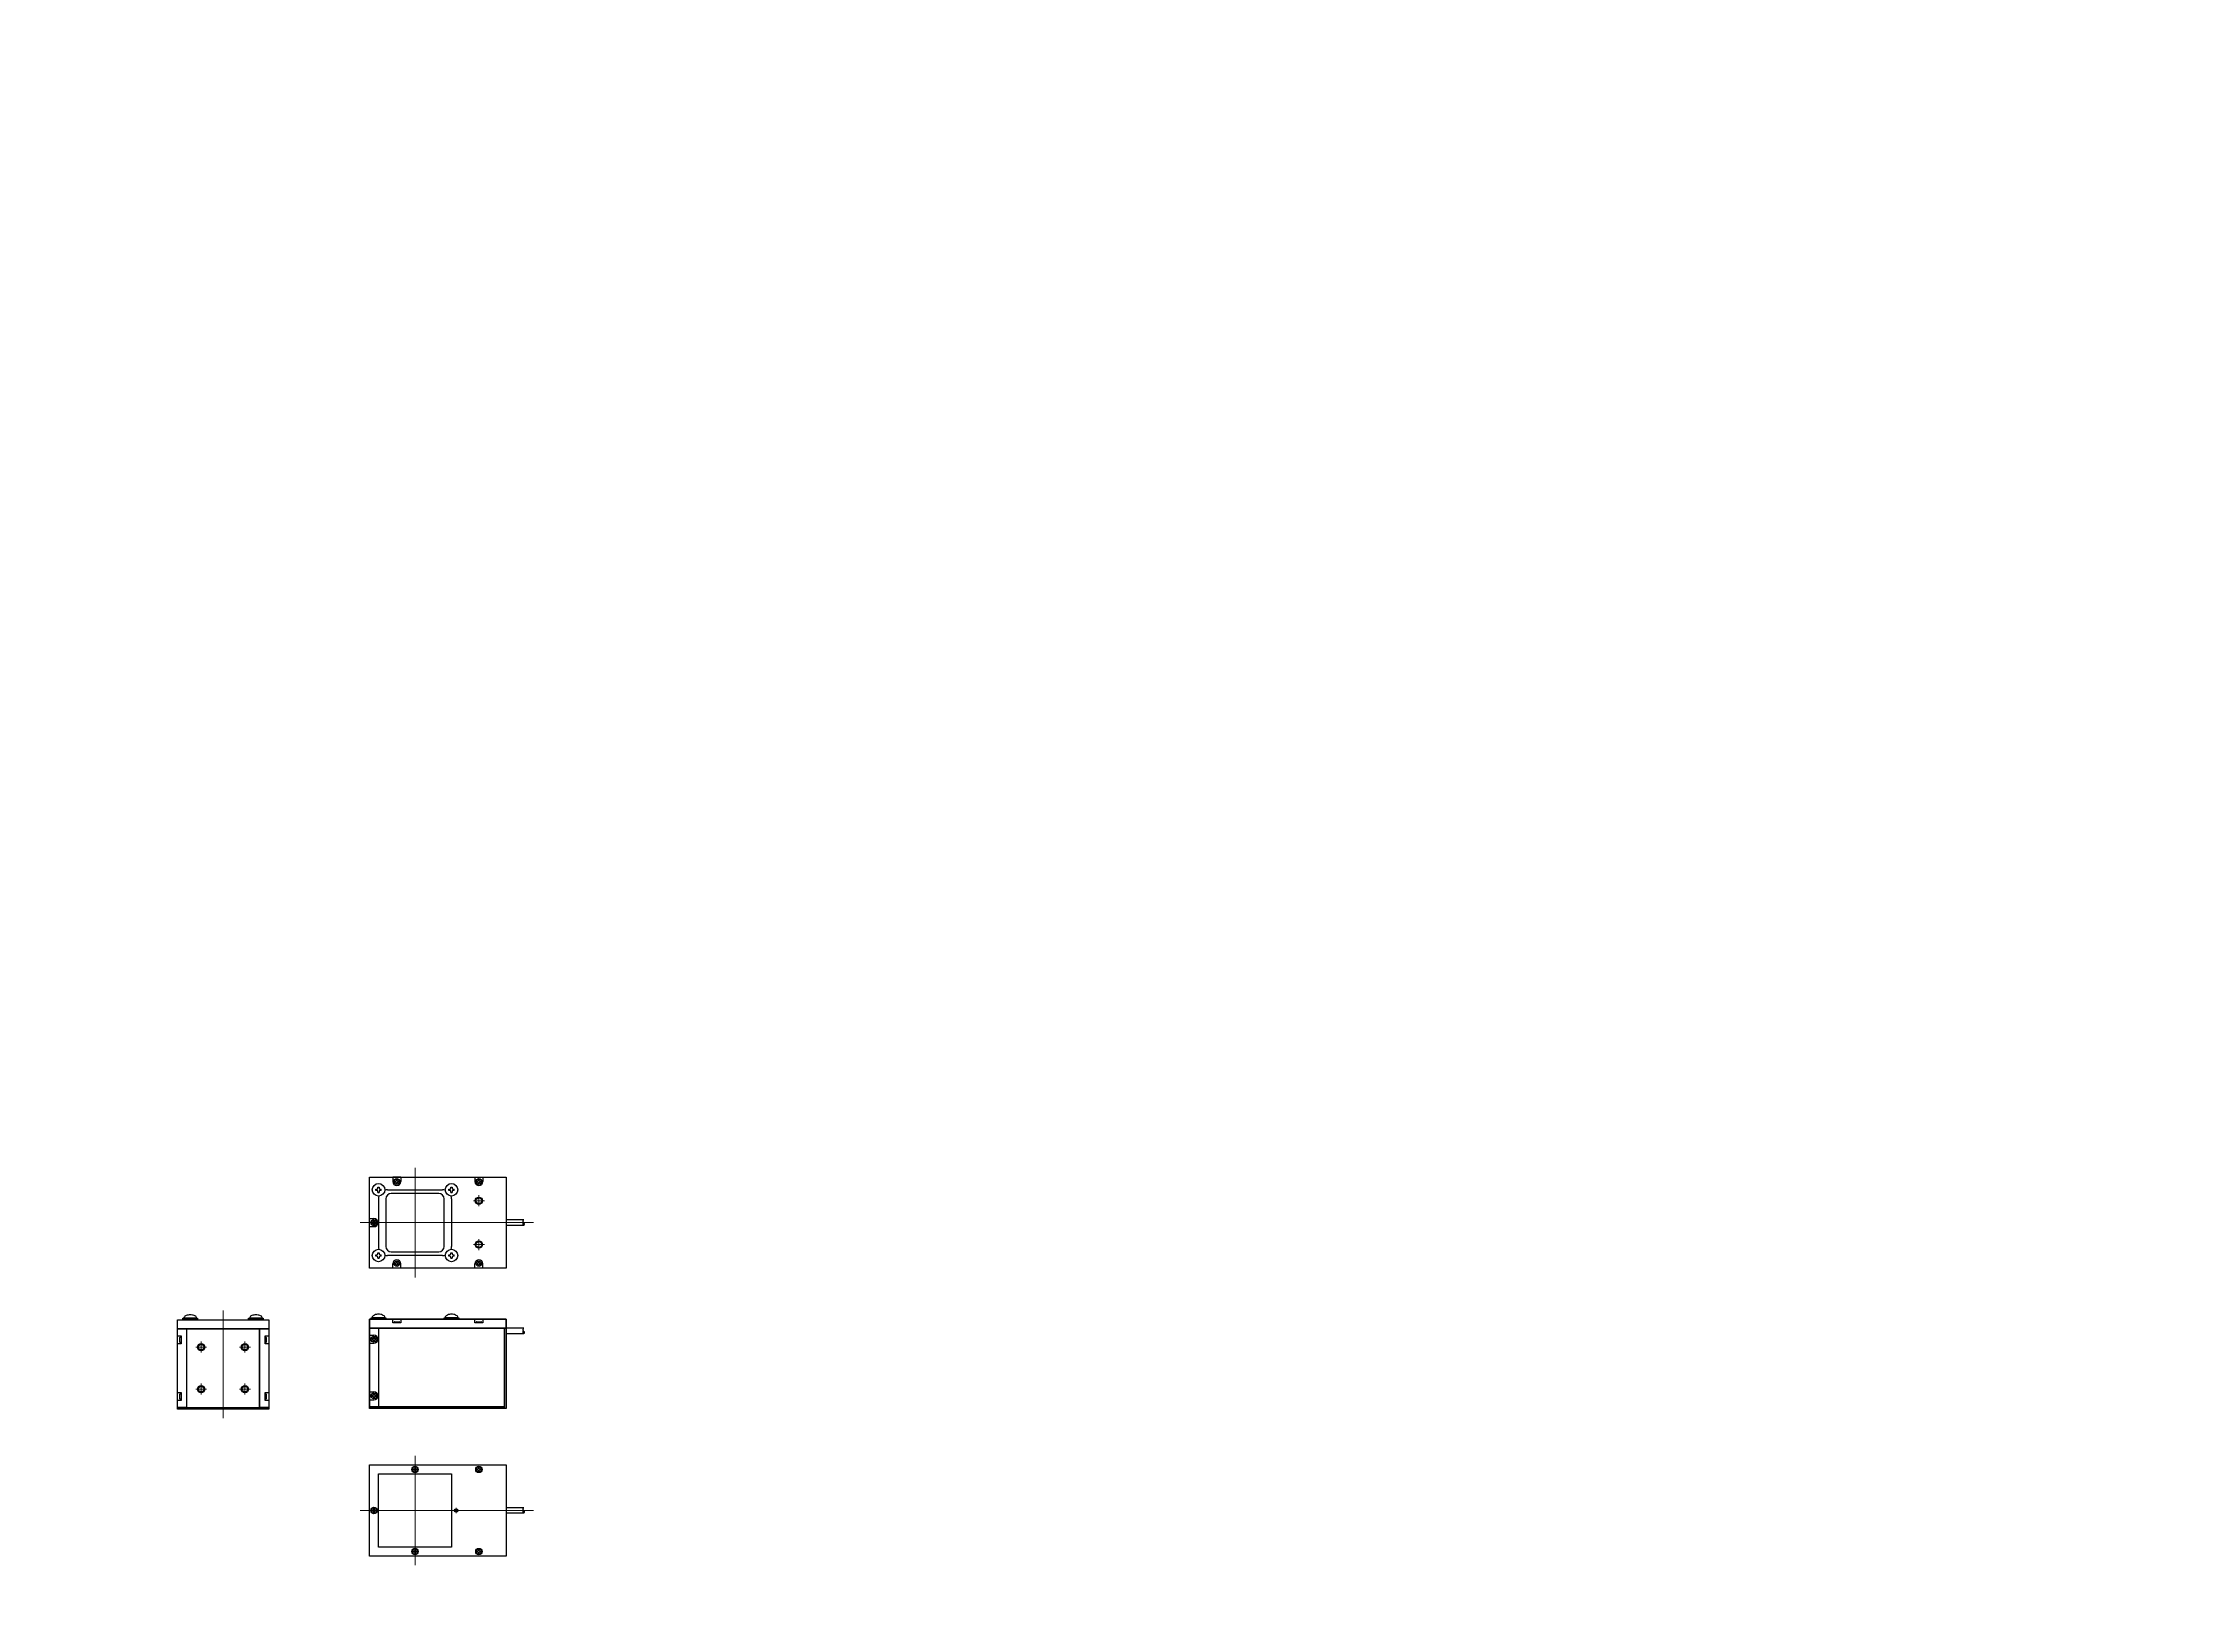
# Paper-space layout 'A3_1_3' of a CAD drawing. Header units: millimetres. Extents: x 0 to 392, y 0 to 286.
# The model-space entities are those that its viewports show. They can reach past a viewport. Long polylines and large blocks are cut down to what shows.
import ezdxf
from ezdxf import colors
from ezdxf.entities.mleader import LeaderData, LeaderLine
from ezdxf.math import Vec2, Vec3

# ---------------------------------------------------------------- set-up
doc = ezdxf.new("R2010")
doc.units = ezdxf.units.MM
doc.linetypes.add('CENTER', pattern=[2, 1.25, -0.25, 0.25, -0.25])
doc.layers.get('0').update_dxf_attribs({"lineweight": 30})
doc.layers.get('Defpoints').update_dxf_attribs({"lineweight": 9})
for name, color, linetype, lineweight in [('2KD_寸法１', 7, 'Continuous', 15), ('2KD_寸法１ @ 1', 7, 'Continuous', 15), ('2KD_寸法１ @ 2', 7, 'Continuous', 15), ('PINOFF', 6, 'Continuous', 9)]:
    doc.layers.add(name, color=color, linetype=linetype, lineweight=lineweight)
doc.layers.get('PINOFF').freeze()
doc.styles.get("Standard").update_dxf_attribs({"font": 'simplex.shx', "width": 0.8, "bigfont": 'extfont.shx'})
doc.dimstyles.new('KD-STD', dxfattribs={"dimscale": 0, "dimtxt": 2.5, "dimasz": 2.5, "dimexe": 1, "dimexo": 1, "dimgap": 1, "dimtad": 1, "dimdsep": 46, "dimtxsty": 'Standard', "dimblk": 'OPEN30', "dimcen": 0, "dimadec": 0, "dimazin": 0, "dimtfac": 1, "dimtmove": 0, "dimatfit": 3, "dimldrblk": 'OPEN30', "dimfxl": 1, "dimtolj": 1, "dimtzin": 0, "dimlwd": 15, "dimlwe": 15, "dimarcsym": 0})

# ---------------------------------------------------------------- blocks, each defined once
blk = doc.blocks.new('_Open30')
at = {"lineweight": -2}
for p, q in [((-1, 0.27), (0, 0)), ((0, 0), (-1, -0.27)), ((0, 0), (-1, 0))]:
    blk.add_line(p, q, dxfattribs=at)
blk = doc.blocks.new('*D95')
at = {"layer": '2KD_寸法１', "color": 0, "lineweight": 15}
for p, q in [((172.4, 244.9), (167.4, 244.9)), ((177.4, 237.2), (177.4, 246.9)), ((177.4, 244.9), (186.4, 244.9)), ((186.4, 226.2), (186.4, 246.9)), ((191.4, 244.9), (196.4, 244.9))]:
    blk.add_line(p, q, dxfattribs=at)
at = {"layer": 'Defpoints', "color": 0}
for p in [(186.4, 244.9), (177.4, 235.2), (186.4, 224.2)]:
    blk.add_point(p, dxfattribs=at)
at = {"layer": '2KD_寸法１', "color": 0, "lineweight": 15, "xscale": 5, "yscale": 5, "zscale": 5}
blk.add_blockref('_Open30', (177.4, 244.9), dxfattribs=at)
at = {"layer": '2KD_寸法１', "color": 0, "lineweight": 15, "xscale": 5, "yscale": 5, "zscale": 5, "rotation": 180}
blk.add_blockref('_Open30', (186.4, 244.9), dxfattribs=at)
at = {"layer": '2KD_寸法１', "color": 0, "insert": (181.9, 249.4), "char_height": 5, "attachment_point": 5}
blk.add_mtext('\\A1;9', dxfattribs=at)
blk = doc.blocks.new('*D96')
at = {"layer": '2KD_寸法１', "color": 0, "lineweight": 15}
for p, q in [((177.4, 236.2), (177.4, 245.9)), ((179.9, 244.9), (183.9, 244.9)), ((186.4, 225.2), (186.4, 245.9))]:
    blk.add_line(p, q, dxfattribs=at)
at = {"layer": 'Defpoints', "color": 0}
for p in [(186.4, 244.9), (177.4, 235.2), (186.4, 224.2)]:
    blk.add_point(p, dxfattribs=at)
at = {"layer": '2KD_寸法１', "color": 0, "lineweight": 15, "xscale": 2.5, "yscale": 2.5, "zscale": 2.5, "rotation": 180}
blk.add_blockref('_Open30', (177.4, 244.9), dxfattribs=at)
at = {"layer": '2KD_寸法１', "color": 0, "lineweight": 15, "xscale": 2.5, "yscale": 2.5, "zscale": 2.5}
blk.add_blockref('_Open30', (186.4, 244.9), dxfattribs=at)
at = {"layer": '2KD_寸法１', "color": 0, "insert": (181.9, 247.2), "char_height": 2.5, "attachment_point": 5}
blk.add_mtext('\\A1;9', dxfattribs=at)
blk = doc.blocks.new('*D97')
at = {"layer": '2KD_寸法１', "color": 0, "lineweight": 15}
for p, q in [((186.4, 225.2), (186.4, 246.9)), ((191.4, 244.9), (213.4, 244.9)), ((218.4, 225.2), (218.4, 246.9))]:
    blk.add_line(p, q, dxfattribs=at)
at = {"layer": 'Defpoints', "color": 0}
for p in [(218.4, 244.9), (186.4, 223.2), (218.4, 223.2)]:
    blk.add_point(p, dxfattribs=at)
at = {"layer": '2KD_寸法１', "color": 0, "lineweight": 15, "xscale": 5, "yscale": 5, "zscale": 5, "rotation": 180}
blk.add_blockref('_Open30', (186.4, 244.9), dxfattribs=at)
at = {"layer": '2KD_寸法１', "color": 0, "lineweight": 15, "xscale": 5, "yscale": 5, "zscale": 5}
blk.add_blockref('_Open30', (218.4, 244.9), dxfattribs=at)
at = {"layer": '2KD_寸法１', "color": 0, "insert": (202.4, 249.4), "char_height": 5, "attachment_point": 5}
blk.add_mtext('\\A1;32', dxfattribs=at)
blk = doc.blocks.new('*D98')
at = {"layer": '2KD_寸法１', "color": 0, "lineweight": 15}
for p, q in [((186.4, 224.2), (186.4, 245.9)), ((188.9, 244.9), (215.9, 244.9)), ((218.4, 224.2), (218.4, 245.9))]:
    blk.add_line(p, q, dxfattribs=at)
at = {"layer": 'Defpoints', "color": 0}
for p in [(218.4, 244.9), (186.4, 223.2), (218.4, 223.2)]:
    blk.add_point(p, dxfattribs=at)
at = {"layer": '2KD_寸法１', "color": 0, "lineweight": 15, "xscale": 2.5, "yscale": 2.5, "zscale": 2.5, "rotation": 180}
blk.add_blockref('_Open30', (186.4, 244.9), dxfattribs=at)
at = {"layer": '2KD_寸法１', "color": 0, "lineweight": 15, "xscale": 2.5, "yscale": 2.5, "zscale": 2.5}
blk.add_blockref('_Open30', (218.4, 244.9), dxfattribs=at)
at = {"layer": '2KD_寸法１', "color": 0, "insert": (202.4, 247.2), "char_height": 2.5, "attachment_point": 5}
blk.add_mtext('\\A1;32', dxfattribs=at)
blk = doc.blocks.new('*D99')
at = {"layer": '2KD_寸法１', "color": 0, "lineweight": 15}
for p, q in [((177.4, 237.2), (177.4, 260.5)), ((252.4, 237.2), (252.4, 260.5)), ((182.4, 258.5), (247.4, 258.5))]:
    blk.add_line(p, q, dxfattribs=at)
at = {"layer": 'Defpoints', "color": 0}
for p in [(252.4, 258.5), (177.4, 235.2), (252.4, 235.2)]:
    blk.add_point(p, dxfattribs=at)
at = {"layer": '2KD_寸法１', "color": 0, "lineweight": 15, "xscale": 5, "yscale": 5, "zscale": 5, "rotation": 180}
blk.add_blockref('_Open30', (177.4, 258.5), dxfattribs=at)
at = {"layer": '2KD_寸法１', "color": 0, "lineweight": 15, "xscale": 5, "yscale": 5, "zscale": 5}
blk.add_blockref('_Open30', (252.4, 258.5), dxfattribs=at)
at = {"layer": '2KD_寸法１', "color": 0, "insert": (214.9, 263), "char_height": 5, "attachment_point": 5}
blk.add_mtext('\\A1;75', dxfattribs=at)
blk = doc.blocks.new('*D100')
at = {"layer": '2KD_寸法１', "color": 0, "lineweight": 15}
for p, q in [((177.4, 236.2), (177.4, 259.5)), ((252.4, 236.2), (252.4, 259.5)), ((179.9, 258.5), (249.9, 258.5))]:
    blk.add_line(p, q, dxfattribs=at)
at = {"layer": 'Defpoints', "color": 0}
for p in [(252.4, 258.5), (177.4, 235.2), (252.4, 235.2)]:
    blk.add_point(p, dxfattribs=at)
at = {"layer": '2KD_寸法１', "color": 0, "lineweight": 15, "xscale": 2.5, "yscale": 2.5, "zscale": 2.5, "rotation": 180}
blk.add_blockref('_Open30', (177.4, 258.5), dxfattribs=at)
at = {"layer": '2KD_寸法１', "color": 0, "lineweight": 15, "xscale": 2.5, "yscale": 2.5, "zscale": 2.5}
blk.add_blockref('_Open30', (252.4, 258.5), dxfattribs=at)
at = {"layer": '2KD_寸法１', "color": 0, "insert": (214.9, 260.7), "char_height": 2.5, "attachment_point": 5}
blk.add_mtext('\\A1;75', dxfattribs=at)
blk = doc.blocks.new('*D101')
at = {"layer": '2KD_寸法１', "color": 0, "lineweight": 15}
for p, q in [((187.4, 226.2), (167.2, 226.2)), ((169.2, 221.2), (169.2, 199.2)), ((187.4, 194.2), (167.2, 194.2))]:
    blk.add_line(p, q, dxfattribs=at)
at = {"layer": 'Defpoints', "color": 0}
for p in [(189.4, 226.2), (169.2, 194.2), (189.4, 194.2)]:
    blk.add_point(p, dxfattribs=at)
at = {"layer": '2KD_寸法１', "color": 0, "lineweight": 15, "xscale": 5, "yscale": 5, "zscale": 5}
for p, rotation in [((169.2, 226.2), 90), ((169.2, 194.2), 270)]:
    blk.add_blockref('_Open30', p, dxfattribs=dict(at, rotation=rotation))
at = {"layer": '2KD_寸法１', "color": 0, "insert": (164.7, 210.2), "char_height": 5, "attachment_point": 5, "rotation": 90}
blk.add_mtext('\\A1;32', dxfattribs=at)
blk = doc.blocks.new('*D102')
at = {"layer": '2KD_寸法１', "color": 0, "lineweight": 15}
for p, q in [((188.4, 226.2), (168.2, 226.2)), ((169.2, 223.7), (169.2, 196.7)), ((188.4, 194.2), (168.2, 194.2))]:
    blk.add_line(p, q, dxfattribs=at)
at = {"layer": 'Defpoints', "color": 0}
for p in [(189.4, 226.2), (169.2, 194.2), (189.4, 194.2)]:
    blk.add_point(p, dxfattribs=at)
at = {"layer": '2KD_寸法１', "color": 0, "lineweight": 15, "xscale": 2.5, "yscale": 2.5, "zscale": 2.5}
for p, rotation in [((169.2, 226.2), 90), ((169.2, 194.2), 270)]:
    blk.add_blockref('_Open30', p, dxfattribs=dict(at, rotation=rotation))
at = {"layer": '2KD_寸法１', "color": 0, "insert": (166.9, 210.2), "char_height": 2.5, "attachment_point": 5, "rotation": 90}
blk.add_mtext('\\A1;32', dxfattribs=at)
blk = doc.blocks.new('*D103')
at = {"layer": '2KD_寸法１', "color": 0, "lineweight": 15}
for p, q in [((175.4, 235.2), (153.1, 235.2)), ((155.1, 230.2), (155.1, 190.2)), ((175.4, 185.2), (153.1, 185.2))]:
    blk.add_line(p, q, dxfattribs=at)
at = {"layer": 'Defpoints', "color": 0}
for p in [(177.4, 235.2), (155.1, 185.2), (177.4, 185.2)]:
    blk.add_point(p, dxfattribs=at)
at = {"layer": '2KD_寸法１', "color": 0, "lineweight": 15, "xscale": 5, "yscale": 5, "zscale": 5}
for p, rotation in [((155.1, 235.2), 90), ((155.1, 185.2), 270)]:
    blk.add_blockref('_Open30', p, dxfattribs=dict(at, rotation=rotation))
at = {"layer": '2KD_寸法１', "color": 0, "insert": (150.6, 210.2), "char_height": 5, "attachment_point": 5, "rotation": 90}
blk.add_mtext('\\A1;50', dxfattribs=at)
blk = doc.blocks.new('*D104')
at = {"layer": '2KD_寸法１', "color": 0, "lineweight": 15}
for p, q in [((176.4, 235.2), (154.1, 235.2)), ((155.1, 232.7), (155.1, 187.7)), ((176.4, 185.2), (154.1, 185.2))]:
    blk.add_line(p, q, dxfattribs=at)
at = {"layer": 'Defpoints', "color": 0}
for p in [(177.4, 235.2), (155.1, 185.2), (177.4, 185.2)]:
    blk.add_point(p, dxfattribs=at)
at = {"layer": '2KD_寸法１', "color": 0, "lineweight": 15, "xscale": 2.5, "yscale": 2.5, "zscale": 2.5}
for p, rotation in [((155.1, 235.2), 90), ((155.1, 185.2), 270)]:
    blk.add_blockref('_Open30', p, dxfattribs=dict(at, rotation=rotation))
at = {"layer": '2KD_寸法１', "color": 0, "insert": (152.8, 210.2), "char_height": 2.5, "attachment_point": 5, "rotation": 90}
blk.add_mtext('\\A1;50', dxfattribs=at)
blk = doc.blocks.new('*D105')
at = {"layer": '2KD_寸法１', "color": 0, "lineweight": 15}
for p, q in [((237.4, 193.2), (237.4, 168.3)), ((177.4, 183.2), (177.4, 168.3)), ((182.4, 170.3), (232.4, 170.3))]:
    blk.add_line(p, q, dxfattribs=at)
at = {"layer": 'Defpoints', "color": 0}
for p in [(237.4, 195.2), (177.4, 185.2), (237.4, 170.3)]:
    blk.add_point(p, dxfattribs=at)
at = {"layer": '2KD_寸法１', "color": 0, "lineweight": 15, "xscale": 5, "yscale": 5, "zscale": 5, "rotation": 180}
blk.add_blockref('_Open30', (177.4, 170.3), dxfattribs=at)
at = {"layer": '2KD_寸法１', "color": 0, "lineweight": 15, "xscale": 5, "yscale": 5, "zscale": 5}
blk.add_blockref('_Open30', (237.4, 170.3), dxfattribs=at)
at = {"layer": '2KD_寸法１', "color": 0, "insert": (207.4, 174.8), "char_height": 5, "attachment_point": 5}
blk.add_mtext('\\A1;60', dxfattribs=at)
blk = doc.blocks.new('*D106')
at = {"layer": '2KD_寸法１', "color": 0, "lineweight": 15}
for p, q in [((237.4, 194.2), (237.4, 169.3)), ((177.4, 184.2), (177.4, 169.3)), ((179.9, 170.3), (234.9, 170.3))]:
    blk.add_line(p, q, dxfattribs=at)
at = {"layer": 'Defpoints', "color": 0}
for p in [(237.4, 195.2), (177.4, 185.2), (237.4, 170.3)]:
    blk.add_point(p, dxfattribs=at)
at = {"layer": '2KD_寸法１', "color": 0, "lineweight": 15, "xscale": 2.5, "yscale": 2.5, "zscale": 2.5, "rotation": 180}
blk.add_blockref('_Open30', (177.4, 170.3), dxfattribs=at)
at = {"layer": '2KD_寸法１', "color": 0, "lineweight": 15, "xscale": 2.5, "yscale": 2.5, "zscale": 2.5}
blk.add_blockref('_Open30', (237.4, 170.3), dxfattribs=at)
at = {"layer": '2KD_寸法１', "color": 0, "insert": (207.4, 172.6), "char_height": 2.5, "attachment_point": 5}
blk.add_mtext('\\A1;60', dxfattribs=at)
blk = doc.blocks.new('*D107')
at = {"layer": '2KD_寸法１', "color": 0, "lineweight": 15}
for p, q in [((242.4, 222.2), (279, 222.2)), ((277, 217.2), (277, 203.2)), ((242.4, 198.2), (279, 198.2))]:
    blk.add_line(p, q, dxfattribs=at)
at = {"layer": 'Defpoints', "color": 0}
for p in [(240.4, 222.2), (240.4, 198.2), (277, 198.2)]:
    blk.add_point(p, dxfattribs=at)
at = {"layer": '2KD_寸法１', "color": 0, "lineweight": 15, "xscale": 5, "yscale": 5, "zscale": 5}
for p, rotation in [((277, 222.2), 90), ((277, 198.2), 270)]:
    blk.add_blockref('_Open30', p, dxfattribs=dict(at, rotation=rotation))
at = {"layer": '2KD_寸法１', "color": 0, "insert": (272.5, 210.2), "char_height": 5, "attachment_point": 5, "rotation": 90}
blk.add_mtext('\\A1;24', dxfattribs=at)
blk = doc.blocks.new('*D108')
at = {"layer": '2KD_寸法１', "color": 0, "lineweight": 15}
for p, q in [((241.4, 222.2), (278, 222.2)), ((277, 219.7), (277, 200.7)), ((241.4, 198.2), (278, 198.2))]:
    blk.add_line(p, q, dxfattribs=at)
at = {"layer": 'Defpoints', "color": 0}
for p in [(240.4, 222.2), (240.4, 198.2), (277, 198.2)]:
    blk.add_point(p, dxfattribs=at)
at = {"layer": '2KD_寸法１', "color": 0, "lineweight": 15, "xscale": 2.5, "yscale": 2.5, "zscale": 2.5}
for p, rotation in [((277, 222.2), 90), ((277, 198.2), 270)]:
    blk.add_blockref('_Open30', p, dxfattribs=dict(at, rotation=rotation))
at = {"layer": '2KD_寸法１', "color": 0, "insert": (274.8, 210.2), "char_height": 2.5, "attachment_point": 5, "rotation": 90}
blk.add_mtext('\\A1;24', dxfattribs=at)
blk = doc.blocks.new('*D109')
at = {"layer": '2KD_寸法１', "color": 0, "lineweight": 15}
for p, q in [((85.2, 147), (85.2, 168.6)), ((90.2, 166.6), (104.2, 166.6)), ((109.2, 147), (109.2, 168.6))]:
    blk.add_line(p, q, dxfattribs=at)
at = {"layer": 'Defpoints', "color": 0}
for p in [(109.2, 166.6), (85.2, 145), (109.2, 145)]:
    blk.add_point(p, dxfattribs=at)
at = {"layer": '2KD_寸法１', "color": 0, "lineweight": 15, "xscale": 5, "yscale": 5, "zscale": 5, "rotation": 180}
blk.add_blockref('_Open30', (85.2, 166.6), dxfattribs=at)
at = {"layer": '2KD_寸法１', "color": 0, "lineweight": 15, "xscale": 5, "yscale": 5, "zscale": 5}
blk.add_blockref('_Open30', (109.2, 166.6), dxfattribs=at)
at = {"layer": '2KD_寸法１', "color": 0, "insert": (97.2, 171.1), "char_height": 5, "attachment_point": 5}
blk.add_mtext('\\A1;24', dxfattribs=at)
blk = doc.blocks.new('*D110')
at = {"layer": '2KD_寸法１', "color": 0, "lineweight": 15}
for p, q in [((85.2, 146), (85.2, 167.6)), ((87.7, 166.6), (106.7, 166.6)), ((109.2, 146), (109.2, 167.6))]:
    blk.add_line(p, q, dxfattribs=at)
at = {"layer": 'Defpoints', "color": 0}
for p in [(109.2, 166.6), (85.2, 145), (109.2, 145)]:
    blk.add_point(p, dxfattribs=at)
at = {"layer": '2KD_寸法１', "color": 0, "lineweight": 15, "xscale": 2.5, "yscale": 2.5, "zscale": 2.5, "rotation": 180}
blk.add_blockref('_Open30', (85.2, 166.6), dxfattribs=at)
at = {"layer": '2KD_寸法１', "color": 0, "lineweight": 15, "xscale": 2.5, "yscale": 2.5, "zscale": 2.5}
blk.add_blockref('_Open30', (109.2, 166.6), dxfattribs=at)
at = {"layer": '2KD_寸法１', "color": 0, "insert": (97.2, 168.9), "char_height": 2.5, "attachment_point": 5}
blk.add_mtext('\\A1;24', dxfattribs=at)
blk = doc.blocks.new('*D85')
at = {"layer": '2KD_寸法１', "color": 0, "lineweight": 15}
for p, q in [((70.2, 157), (57.4, 157)), ((80.2, 142), (57.4, 142)), ((59.4, 152), (59.4, 147))]:
    blk.add_line(p, q, dxfattribs=at)
at = {"layer": 'Defpoints', "color": 0}
for p in [(72.2, 157), (59.4, 142), (82.2, 142)]:
    blk.add_point(p, dxfattribs=at)
at = {"layer": '2KD_寸法１', "color": 0, "lineweight": 15, "xscale": 5, "yscale": 5, "zscale": 5}
for p, rotation in [((59.4, 157), 90), ((59.4, 142), 270)]:
    blk.add_blockref('_Open30', p, dxfattribs=dict(at, rotation=rotation))
at = {"layer": '2KD_寸法１', "color": 0, "insert": (54.9, 149.5), "char_height": 5, "attachment_point": 5, "rotation": 90}
blk.add_mtext('\\A1;15', dxfattribs=at)
blk = doc.blocks.new('*D86')
at = {"layer": '2KD_寸法１', "color": 0, "lineweight": 15}
for p, q in [((71.2, 157), (58.4, 157)), ((59.4, 154.5), (59.4, 144.5)), ((81.2, 142), (58.4, 142))]:
    blk.add_line(p, q, dxfattribs=at)
at = {"layer": 'Defpoints', "color": 0}
for p in [(72.2, 157), (59.4, 142), (82.2, 142)]:
    blk.add_point(p, dxfattribs=at)
at = {"layer": '2KD_寸法１', "color": 0, "lineweight": 15, "xscale": 2.5, "yscale": 2.5, "zscale": 2.5}
for p, rotation in [((59.4, 157), 90), ((59.4, 142), 270)]:
    blk.add_blockref('_Open30', p, dxfattribs=dict(at, rotation=rotation))
at = {"layer": '2KD_寸法１', "color": 0, "insert": (57.1, 149.5), "char_height": 2.5, "attachment_point": 5, "rotation": 90}
blk.add_mtext('\\A1;15', dxfattribs=at)
blk = doc.blocks.new('*D87')
at = {"layer": '2KD_寸法１', "color": 0, "lineweight": 15}
for p, q in [((80.2, 142), (57.4, 142)), ((59.4, 137), (59.4, 124)), ((80.2, 119), (57.4, 119))]:
    blk.add_line(p, q, dxfattribs=at)
at = {"layer": 'Defpoints', "color": 0}
for p in [(82.2, 142), (59.4, 119), (82.2, 119)]:
    blk.add_point(p, dxfattribs=at)
at = {"layer": '2KD_寸法１', "color": 0, "lineweight": 15, "xscale": 5, "yscale": 5, "zscale": 5}
for p, rotation in [((59.4, 142), 90), ((59.4, 119), 270)]:
    blk.add_blockref('_Open30', p, dxfattribs=dict(at, rotation=rotation))
at = {"layer": '2KD_寸法１', "color": 0, "insert": (54.9, 130.5), "char_height": 5, "attachment_point": 5, "rotation": 90}
blk.add_mtext('\\A1;23', dxfattribs=at)
blk = doc.blocks.new('*D88')
at = {"layer": '2KD_寸法１', "color": 0, "lineweight": 15}
for p, q in [((81.2, 142), (58.4, 142)), ((59.4, 139.5), (59.4, 121.5)), ((81.2, 119), (58.4, 119))]:
    blk.add_line(p, q, dxfattribs=at)
at = {"layer": 'Defpoints', "color": 0}
for p in [(82.2, 142), (59.4, 119), (82.2, 119)]:
    blk.add_point(p, dxfattribs=at)
at = {"layer": '2KD_寸法１', "color": 0, "lineweight": 15, "xscale": 2.5, "yscale": 2.5, "zscale": 2.5}
for p, rotation in [((59.4, 142), 90), ((59.4, 119), 270)]:
    blk.add_blockref('_Open30', p, dxfattribs=dict(at, rotation=rotation))
at = {"layer": '2KD_寸法１', "color": 0, "insert": (57.1, 130.5), "char_height": 2.5, "attachment_point": 5, "rotation": 90}
blk.add_mtext('\\A1;23', dxfattribs=at)
blk = doc.blocks.new('*D89')
at = {"layer": '2KD_寸法１', "color": 0, "lineweight": 15}
for p, q in [((70.2, 157), (42.5, 157)), ((44.5, 152), (44.5, 113)), ((70.2, 108), (42.5, 108))]:
    blk.add_line(p, q, dxfattribs=at)
at = {"layer": 'Defpoints', "color": 0}
for p in [(72.2, 157), (44.5, 108), (72.2, 108)]:
    blk.add_point(p, dxfattribs=at)
at = {"layer": '2KD_寸法１', "color": 0, "lineweight": 15, "xscale": 5, "yscale": 5, "zscale": 5}
for p, rotation in [((44.5, 157), 90), ((44.5, 108), 270)]:
    blk.add_blockref('_Open30', p, dxfattribs=dict(at, rotation=rotation))
at = {"layer": '2KD_寸法１', "color": 0, "insert": (40, 132.5), "char_height": 5, "attachment_point": 5, "rotation": 90}
blk.add_mtext('\\A1;49', dxfattribs=at)
blk = doc.blocks.new('*D90')
at = {"layer": '2KD_寸法１', "color": 0, "lineweight": 15}
for p, q in [((71.2, 157), (43.5, 157)), ((44.5, 154.5), (44.5, 110.5)), ((71.2, 108), (43.5, 108))]:
    blk.add_line(p, q, dxfattribs=at)
at = {"layer": 'Defpoints', "color": 0}
for p in [(72.2, 157), (44.5, 108), (72.2, 108)]:
    blk.add_point(p, dxfattribs=at)
at = {"layer": '2KD_寸法１', "color": 0, "lineweight": 15, "xscale": 2.5, "yscale": 2.5, "zscale": 2.5}
for p, rotation in [((44.5, 157), 90), ((44.5, 108), 270)]:
    blk.add_blockref('_Open30', p, dxfattribs=dict(at, rotation=rotation))
at = {"layer": '2KD_寸法１', "color": 0, "insert": (42.2, 132.5), "char_height": 2.5, "attachment_point": 5, "rotation": 90}
blk.add_mtext('\\A1;49', dxfattribs=at)
blk = doc.blocks.new('*D91')
at = {"layer": '2KD_寸法１', "color": 0, "lineweight": 15}
for p, q in [((180.4, 72.5), (162.8, 72.5)), ((164.8, 67.5), (164.8, 37.5)), ((180.4, 32.5), (162.8, 32.5))]:
    blk.add_line(p, q, dxfattribs=at)
at = {"layer": 'Defpoints', "color": 0}
for p in [(182.4, 72.5), (164.8, 32.5), (182.4, 32.5)]:
    blk.add_point(p, dxfattribs=at)
at = {"layer": '2KD_寸法１', "color": 0, "lineweight": 15, "xscale": 5, "yscale": 5, "zscale": 5}
for p, rotation in [((164.8, 72.5), 90), ((164.8, 32.5), 270)]:
    blk.add_blockref('_Open30', p, dxfattribs=dict(at, rotation=rotation))
at = {"layer": '2KD_寸法１', "color": 0, "insert": (160.3, 52.5), "char_height": 5, "attachment_point": 5, "rotation": 90}
blk.add_mtext('\\A1;40', dxfattribs=at)
blk = doc.blocks.new('*D92')
at = {"layer": '2KD_寸法１', "color": 0, "lineweight": 15}
for p, q in [((181.4, 72.5), (163.8, 72.5)), ((164.8, 70), (164.8, 35)), ((181.4, 32.5), (163.8, 32.5))]:
    blk.add_line(p, q, dxfattribs=at)
at = {"layer": 'Defpoints', "color": 0}
for p in [(182.4, 72.5), (164.8, 32.5), (182.4, 32.5)]:
    blk.add_point(p, dxfattribs=at)
at = {"layer": '2KD_寸法１', "color": 0, "lineweight": 15, "xscale": 2.5, "yscale": 2.5, "zscale": 2.5}
for p, rotation in [((164.8, 72.5), 90), ((164.8, 32.5), 270)]:
    blk.add_blockref('_Open30', p, dxfattribs=dict(at, rotation=rotation))
at = {"layer": '2KD_寸法１', "color": 0, "insert": (162.6, 52.5), "char_height": 2.5, "attachment_point": 5, "rotation": 90}
blk.add_mtext('\\A1;40', dxfattribs=at)
blk = doc.blocks.new('*D93')
at = {"layer": '2KD_寸法１', "color": 0, "lineweight": 15}
for p, q in [((182.4, 74.5), (182.4, 90)), ((187.4, 88), (217.4, 88)), ((222.4, 74.5), (222.4, 90))]:
    blk.add_line(p, q, dxfattribs=at)
at = {"layer": 'Defpoints', "color": 0}
for p in [(222.4, 88), (182.4, 72.5), (222.4, 72.5)]:
    blk.add_point(p, dxfattribs=at)
at = {"layer": '2KD_寸法１', "color": 0, "lineweight": 15, "xscale": 5, "yscale": 5, "zscale": 5, "rotation": 180}
blk.add_blockref('_Open30', (182.4, 88), dxfattribs=at)
at = {"layer": '2KD_寸法１', "color": 0, "lineweight": 15, "xscale": 5, "yscale": 5, "zscale": 5}
blk.add_blockref('_Open30', (222.4, 88), dxfattribs=at)
at = {"layer": '2KD_寸法１', "color": 0, "insert": (202.4, 92.5), "char_height": 5, "attachment_point": 5}
blk.add_mtext('\\A1;40', dxfattribs=at)
blk = doc.blocks.new('*D94')
at = {"layer": '2KD_寸法１', "color": 0, "lineweight": 15}
for p, q in [((182.4, 73.5), (182.4, 89)), ((184.9, 88), (219.9, 88)), ((222.4, 73.5), (222.4, 89))]:
    blk.add_line(p, q, dxfattribs=at)
at = {"layer": 'Defpoints', "color": 0}
for p in [(222.4, 88), (182.4, 72.5), (222.4, 72.5)]:
    blk.add_point(p, dxfattribs=at)
at = {"layer": '2KD_寸法１', "color": 0, "lineweight": 15, "xscale": 2.5, "yscale": 2.5, "zscale": 2.5, "rotation": 180}
blk.add_blockref('_Open30', (182.4, 88), dxfattribs=at)
at = {"layer": '2KD_寸法１', "color": 0, "lineweight": 15, "xscale": 2.5, "yscale": 2.5, "zscale": 2.5}
blk.add_blockref('_Open30', (222.4, 88), dxfattribs=at)
at = {"layer": '2KD_寸法１', "color": 0, "insert": (202.4, 90.2), "char_height": 2.5, "attachment_point": 5}
blk.add_mtext('\\A1;40', dxfattribs=at)
blk = doc.blocks.new('A$C402C0F85')
at = {"lineweight": 30}
for p, q in [((0, 49), (50, 49)), ((0, 44), (0, 49)), ((50, 49), (50, 44)), ((0, 1), (0, 44)), ((50, 44), (50, 1)), ((0, 0), (0, 1)), ((50, 0), (0, 0)), ((50, 1), (50, 0))]:
    blk.add_line(p, q, dxfattribs=at)
for p, q in [((3, 49.8), (11, 49.8)), ((3, 49), (3, 49.8)), ((11, 49), (3, 49)), ((3.6, 49.8), (3.6, 50)), ((3.6, 50), (10.5, 50)), ((10.5, 49.8), (3.6, 49.8)), ((5.4, 49.8), (8.7, 49.8)), ((5.4, 49), (5.4, 49.8)), ((8.7, 49), (5.4, 49)), ((8.7, 49.8), (8.7, 49)), ((10.5, 50), (10.5, 49.8)), ((11, 49.8), (11, 49)), ((39, 49.8), (47, 49.8)), ((39, 49), (39, 49.8)), ((47, 49), (39, 49)), ((39.6, 49.8), (39.6, 50)), ((39.6, 50), (46.5, 50)), ((46.5, 49.8), (39.6, 49.8)), ((41.4, 49.8), (44.7, 49.8)), ((41.4, 49), (41.4, 49.8)), ((44.7, 49), (41.4, 49)), ((44.7, 49.8), (44.7, 49)), ((46.5, 50), (46.5, 49.8)), ((47, 49.8), (47, 49)), ((0, 44), (50, 44)), ((0, 44), (5, 44)), ((50, 44), (0, 44)), ((0, 35.8), (0, 40.2)), ((0, 40.2), (2, 40.2)), ((2, 35.8), (0, 35.8)), ((1.4, 36.7), (1.4, 39.3)), ((1.6, 39.5), (2, 39.5)), ((2, 36.5), (1.6, 36.5)), ((2, 40.2), (2, 35.8)), ((2, 39.5), (2, 36.5)), ((5, 44), (5, 1)), ((5, 44), (5, 1)), ((5, 44), (5, 1)), ((45, 44), (5, 44)), ((41, 44), (9, 44)), ((45, 44), (45, 1)), ((45, 44), (50, 44)), ((45, 1), (45, 44)), ((45, 1), (45, 44)), ((48, 40.2), (50, 40.2)), ((48, 35.8), (48, 40.2)), ((48, 39.5), (48.4, 39.5)), ((48, 36.5), (48, 39.5)), ((48.4, 36.5), (48, 36.5)), ((50, 35.8), (48, 35.8)), ((48.6, 39.3), (48.6, 36.7)), ((50, 40.2), (50, 35.8)), ((0, 4.8), (0, 9.2)), ((0, 9.2), (2, 9.2)), ((2, 4.8), (0, 4.8)), ((0, 1), (50, 1)), ((0, 1), (50, 1)), ((5, 1), (0, 1)), ((1.4, 5.7), (1.4, 8.3)), ((1.6, 8.5), (2, 8.5)), ((2, 5.5), (1.6, 5.5)), ((2, 9.2), (2, 4.8)), ((2, 8.5), (2, 5.5)), ((5, 1), (45, 1)), ((50, 1), (45, 1)), ((48, 9.2), (50, 9.2)), ((48, 4.8), (48, 9.2)), ((48, 8.5), (48.4, 8.5)), ((48, 5.5), (48, 8.5)), ((48.4, 5.5), (48, 5.5)), ((50, 4.8), (48, 4.8)), ((48.6, 8.3), (48.6, 5.7)), ((50, 9.2), (50, 4.8))]:
    blk.add_line(p, q)
for points in [[(10.5, 50), (10.4, 50.3), (10.2, 50.6), (10, 50.9), (9.6, 51.1), (9.2, 51.3), (8.7, 51.5), (8.2, 51.6), (7.6, 51.7), (7, 51.7), (6.4, 51.7), (5.8, 51.6), (5.3, 51.5), (4.8, 51.3), (4.4, 51.1), (4, 50.9), (3.8, 50.6), (3.6, 50.3), (3.6, 50)], [(46.5, 50), (46.4, 50.3), (46.2, 50.6), (46, 50.9), (45.6, 51.1), (45.2, 51.3), (44.7, 51.5), (44.2, 51.6), (43.6, 51.7), (43, 51.7), (42.4, 51.7), (41.8, 51.6), (41.3, 51.5), (40.8, 51.3), (40.4, 51.1), (40, 50.9), (39.8, 50.6), (39.6, 50.3), (39.6, 50)]]:
    blk.add_lwpolyline(points)
for centre, radius in [((13, 34), 2), ((13, 34), 1.5), ((37, 34), 2), ((37, 34), 1.5), ((13, 11), 2), ((13, 11), 1.5), ((37, 11), 2), ((37, 11), 1.5)]:
    blk.add_circle(centre, radius)
for centre, start, end in [((1.6, 39.3), 90, 180), ((1.6, 36.7), 180, 270), ((48.4, 39.3), 0, 90), ((48.4, 36.7), 270, 0), ((1.6, 8.3), 90, 180), ((1.6, 5.7), 180, 270), ((48.4, 8.3), 0, 90), ((48.4, 5.7), 270, 0)]:
    blk.add_arc(centre, 0.2, start, end)
blk = doc.blocks.new('A$C66BE4474')
at = {"lineweight": 30}
for p, q in [((0, 50), (75, 50)), ((0, 0), (0, 50)), ((75, 50), (75, 0)), ((5, 38), (5, 12)), ((10, 43), (40, 43)), ((45, 38), (45, 12)), ((75, 0), (0, 0)), ((40, 7), (10, 7))]:
    blk.add_line(p, q, dxfattribs=at)
for p, q in [((17.2, 50), (12.8, 50)), ((12.8, 50), (12.8, 47.5)), ((14, 47.7), (14, 47.3)), ((14.4, 47.7), (14, 47.7)), ((14, 47.7), (14, 47.3)), ((14.4, 47.7), (14, 47.7)), ((14, 47.3), (14.4, 47.3)), ((14, 47.3), (14.4, 47.3)), ((15.2, 48.5), (14.8, 48.5)), ((14.8, 48.5), (14.8, 48.1)), ((15.2, 48.5), (14.8, 48.5)), ((14.8, 48.5), (14.8, 48.1)), ((15.2, 48.1), (15.2, 48.5)), ((15.2, 48.1), (15.2, 48.5)), ((16, 47.7), (15.6, 47.7)), ((16, 47.7), (15.6, 47.7)), ((15.6, 47.3), (16, 47.3)), ((15.6, 47.3), (16, 47.3)), ((16, 47.3), (16, 47.7)), ((16, 47.3), (16, 47.7)), ((17.2, 50), (17.2, 47.5)), ((57.8, 50), (57.8, 47.5)), ((59, 47.7), (59, 47.3)), ((59.4, 47.7), (59, 47.7)), ((59, 47.7), (59, 47.3)), ((59.4, 47.7), (59, 47.7)), ((59, 47.3), (59.4, 47.3)), ((59, 47.3), (59.4, 47.3)), ((60.2, 48.5), (59.8, 48.5)), ((59.8, 48.5), (59.8, 48.1)), ((60.2, 48.5), (59.8, 48.5)), ((59.8, 48.5), (59.8, 48.1)), ((60.2, 48.1), (60.2, 48.5)), ((60.2, 48.1), (60.2, 48.5)), ((61, 47.7), (60.6, 47.7)), ((61, 47.7), (60.6, 47.7)), ((60.6, 47.3), (61, 47.3)), ((60.6, 47.3), (61, 47.3)), ((61, 47.3), (61, 47.7)), ((61, 47.3), (61, 47.7)), ((62.2, 50), (62.2, 47.5)), ((3.5, 42.7), (3.5, 43.3)), ((3.5, 43.3), (4.1, 43.3)), ((4.1, 42.7), (3.5, 42.7)), ((4.7, 44.5), (5.3, 44.5)), ((4.7, 43.9), (4.7, 44.5)), ((4.7, 41.5), (4.7, 42.1)), ((4.7, 41.5), (5.3, 41.5)), ((5.3, 44.5), (5.3, 43.9)), ((5.3, 42.1), (5.3, 41.5)), ((5.9, 43.3), (6.5, 43.3)), ((6.5, 42.7), (5.9, 42.7)), ((6.5, 42.7), (6.5, 43.3)), ((9, 38), (9, 12)), ((38, 41), (12, 41)), ((14.8, 46.9), (14.8, 46.5)), ((14.8, 46.9), (14.8, 46.5)), ((14.8, 46.5), (15.2, 46.5)), ((14.8, 46.5), (15.2, 46.5)), ((15.2, 46.5), (15.2, 46.9)), ((15.2, 46.5), (15.2, 46.9)), ((41, 12), (41, 38)), ((43.5, 42.7), (43.5, 43.3)), ((43.5, 43.3), (44.1, 43.3)), ((44.1, 42.7), (43.5, 42.7)), ((44.7, 44.5), (45.3, 44.5)), ((44.7, 43.9), (44.7, 44.5)), ((44.7, 41.5), (44.7, 42.1)), ((44.7, 41.5), (45.3, 41.5)), ((45.3, 44.5), (45.3, 43.9)), ((45.3, 42.1), (45.3, 41.5)), ((45.9, 43.3), (46.5, 43.3)), ((46.5, 42.7), (45.9, 42.7)), ((46.5, 42.7), (46.5, 43.3)), ((59.8, 46.9), (59.8, 46.5)), ((59.8, 46.9), (59.8, 46.5)), ((59.8, 46.5), (60.2, 46.5)), ((59.8, 46.5), (60.2, 46.5)), ((60.2, 46.5), (60.2, 46.9)), ((60.2, 46.5), (60.2, 46.9)), ((0, 27.2), (2.5, 27.2)), ((1.5, 25.2), (1.5, 24.8)), ((1.9, 25.2), (1.5, 25.2)), ((1.5, 25.2), (1.5, 24.8)), ((1.9, 25.2), (1.5, 25.2)), ((1.5, 24.8), (1.9, 24.8)), ((1.5, 24.8), (1.9, 24.8)), ((2.7, 26), (2.3, 26)), ((2.3, 26), (2.3, 25.6)), ((2.7, 26), (2.3, 26)), ((2.3, 26), (2.3, 25.6)), ((2.3, 24.4), (2.3, 24)), ((2.3, 24.4), (2.3, 24)), ((2.3, 24), (2.7, 24)), ((2.3, 24), (2.7, 24)), ((2.7, 25.6), (2.7, 26)), ((2.7, 25.6), (2.7, 26)), ((2.7, 24), (2.7, 24.4)), ((2.7, 24), (2.7, 24.4)), ((3.5, 25.2), (3.1, 25.2)), ((3.5, 25.2), (3.1, 25.2)), ((3.1, 24.8), (3.5, 24.8)), ((3.1, 24.8), (3.5, 24.8)), ((3.5, 24.8), (3.5, 25.2)), ((3.5, 24.8), (3.5, 25.2)), ((84.6, 26.5), (75, 26.5)), ((0, 22.8), (2.5, 22.8)), ((84.6, 23.5), (75, 23.5)), ((3.5, 6.7), (3.5, 7.3)), ((3.5, 7.3), (4.1, 7.3)), ((4.1, 6.7), (3.5, 6.7)), ((4.7, 8.5), (5.3, 8.5)), ((4.7, 7.9), (4.7, 8.5)), ((4.7, 5.5), (4.7, 6.1)), ((4.7, 5.5), (5.3, 5.5)), ((5.3, 8.5), (5.3, 7.9)), ((5.3, 6.1), (5.3, 5.5)), ((5.9, 7.3), (6.5, 7.3)), ((6.5, 6.7), (5.9, 6.7)), ((6.5, 6.7), (6.5, 7.3)), ((12, 9), (38, 9)), ((12.8, 0), (12.8, 2.5)), ((14, 2.7), (14, 2.3)), ((14.4, 2.7), (14, 2.7)), ((14, 2.7), (14, 2.3)), ((14.4, 2.7), (14, 2.7)), ((14, 2.3), (14.4, 2.3)), ((14, 2.3), (14.4, 2.3)), ((15.2, 3.5), (14.8, 3.5)), ((14.8, 3.5), (14.8, 3.1)), ((15.2, 3.5), (14.8, 3.5)), ((14.8, 3.5), (14.8, 3.1)), ((14.8, 1.9), (14.8, 1.5)), ((14.8, 1.9), (14.8, 1.5)), ((14.8, 1.5), (15.2, 1.5)), ((14.8, 1.5), (15.2, 1.5)), ((15.2, 3.1), (15.2, 3.5)), ((15.2, 3.1), (15.2, 3.5)), ((15.2, 1.5), (15.2, 1.9)), ((15.2, 1.5), (15.2, 1.9)), ((16, 2.7), (15.6, 2.7)), ((16, 2.7), (15.6, 2.7)), ((15.6, 2.3), (16, 2.3)), ((15.6, 2.3), (16, 2.3)), ((16, 2.3), (16, 2.7)), ((16, 2.3), (16, 2.7)), ((17.2, 0), (17.2, 2.5)), ((43.5, 6.7), (43.5, 7.3)), ((43.5, 7.3), (44.1, 7.3)), ((44.1, 6.7), (43.5, 6.7)), ((44.7, 8.5), (45.3, 8.5)), ((44.7, 7.9), (44.7, 8.5)), ((44.7, 5.5), (44.7, 6.1)), ((44.7, 5.5), (45.3, 5.5)), ((45.3, 8.5), (45.3, 7.9)), ((45.3, 6.1), (45.3, 5.5)), ((45.9, 7.3), (46.5, 7.3)), ((46.5, 6.7), (45.9, 6.7)), ((46.5, 6.7), (46.5, 7.3)), ((57.8, 0), (57.8, 2.5)), ((59, 2.7), (59, 2.3)), ((59.4, 2.7), (59, 2.7)), ((59, 2.3), (59.4, 2.3)), ((60.2, 3.5), (59.8, 3.5)), ((59.8, 3.5), (59.8, 3.1)), ((59.8, 1.9), (59.8, 1.5)), ((59.8, 1.5), (60.2, 1.5)), ((60.2, 3.1), (60.2, 3.5)), ((60.2, 1.5), (60.2, 1.9)), ((61, 2.7), (60.6, 2.7)), ((60.6, 2.3), (61, 2.3)), ((61, 2.3), (61, 2.7)), ((62.2, 0), (62.2, 2.5))]:
    blk.add_line(p, q)
for points in [[(84.5, 23.5), (84.5, 23.5), (84.5, 23.5), (84.4, 23.5), (84.4, 23.5), (84.4, 23.6), (84.3, 23.6), (84.3, 23.6), (84.3, 23.7), (84.3, 23.7), (84.2, 23.8), (84.2, 23.8), (84.2, 23.9), (84.2, 23.9), (84.2, 24), (84.2, 24.1), (84.2, 24.1), (84.2, 24.2), (84.1, 24.3), (84.2, 24.3), (84.2, 24.4), (84.2, 24.4), (84.2, 24.5), (84.2, 24.6), (84.2, 24.6), (84.2, 24.7), (84.2, 24.7), (84.3, 24.8), (84.3, 24.8), (84.3, 24.9), (84.3, 24.9), (84.4, 24.9), (84.4, 25), (84.4, 25), (84.5, 25), (84.5, 25), (84.5, 25)], [(84.5, 25), (84.5, 25), (84.5, 25), (84.4, 25.1), (84.4, 25.2), (84.4, 25.3), (84.3, 25.4), (84.3, 25.5), (84.3, 25.6), (84.3, 25.8), (84.3, 25.9), (84.3, 26), (84.3, 26.1), (84.4, 26.2), (84.4, 26.3), (84.4, 26.4), (84.5, 26.5), (84.5, 26.5), (84.5, 26.5)], [(84.5, 25), (84.6, 25), (84.6, 25), (84.7, 24.9), (84.7, 24.8), (84.7, 24.7), (84.8, 24.6), (84.8, 24.5), (84.8, 24.4), (84.8, 24.3), (84.8, 24.1), (84.8, 24), (84.8, 23.9), (84.7, 23.8), (84.7, 23.7), (84.7, 23.6), (84.6, 23.5), (84.6, 23.5), (84.5, 23.5)]]:
    blk.add_lwpolyline(points)
for centre, radius in [((15, 47.5), 1.6), ((15, 47.5), 1.5), ((15, 47.5), 1.5), ((60, 47.5), 1.6), ((60, 47.5), 1.6), ((60, 47.5), 1.5), ((60, 47.5), 1.5), ((5, 43), 3.45), ((45, 43), 3.45), ((60, 37), 2), ((60, 37), 1.6), ((2.5, 25), 1.6), ((2.5, 25), 1.6), ((2.5, 25), 1.5), ((2.5, 25), 1.5), ((60, 13), 2), ((60, 13), 1.6), ((5, 7), 3.45), ((15, 2.5), 1.5), ((15, 2.5), 1.5), ((45, 7), 3.45), ((60, 2.5), 1.5)]:
    blk.add_circle(centre, radius)
for centre, radius, start, end in [((15, 47.5), 2.2, 180, 0), ((14.4, 48.1), 0.4, 270, 0), ((14.4, 48.1), 0.4, 270, 0), ((14.4, 46.9), 0.4, 0, 90), ((14.4, 46.9), 0.4, 0, 90), ((15.6, 48.1), 0.4, 180, 270), ((15.6, 48.1), 0.4, 180, 270), ((15.6, 46.9), 0.4, 90, 180), ((15.6, 46.9), 0.4, 90, 180), ((60, 47.5), 2.2, 180, 0), ((59.4, 48.1), 0.4, 270, 0), ((59.4, 48.1), 0.4, 270, 0), ((59.4, 46.9), 0.4, 0, 90), ((59.4, 46.9), 0.4, 0, 90), ((60.6, 48.1), 0.4, 180, 270), ((60.6, 48.1), 0.4, 180, 270), ((60.6, 46.9), 0.4, 90, 180), ((60.6, 46.9), 0.4, 90, 180), ((4.1, 43.9), 0.6, 270, 0), ((4.1, 42.1), 0.6, 0, 90), ((5.9, 43.9), 0.6, 180, 270), ((5.9, 42.1), 0.6, 90, 180), ((12, 38), 3, 90, 180), ((38, 38), 3, 0, 90), ((44.1, 43.9), 0.6, 270, 0), ((44.1, 42.1), 0.6, 0, 90), ((45.9, 43.9), 0.6, 180, 270), ((45.9, 42.1), 0.6, 90, 180), ((1.9, 25.6), 0.4, 270, 0), ((1.9, 25.6), 0.4, 270, 0), ((1.9, 24.4), 0.4, 0, 90), ((1.9, 24.4), 0.4, 0, 90), ((2.5, 25), 2.2, 0, 90), ((2.5, 25), 2.2, 270, 0), ((3.1, 25.6), 0.4, 180, 270), ((3.1, 25.6), 0.4, 180, 270), ((3.1, 24.4), 0.4, 90, 180), ((3.1, 24.4), 0.4, 90, 180), ((12, 12), 3, 180, 270), ((38, 12), 3, 270, 0), ((4.1, 7.9), 0.6, 270, 0), ((4.1, 6.1), 0.6, 0, 90), ((5.9, 7.9), 0.6, 180, 270), ((5.9, 6.1), 0.6, 90, 180), ((15, 2.5), 2.2, 0, 180), ((14.4, 3.1), 0.4, 270, 0), ((14.4, 3.1), 0.4, 270, 0), ((14.4, 1.9), 0.4, 0, 90), ((14.4, 1.9), 0.4, 0, 90), ((15.6, 3.1), 0.4, 180, 270), ((15.6, 3.1), 0.4, 180, 270), ((15.6, 1.9), 0.4, 90, 180), ((15.6, 1.9), 0.4, 90, 180), ((44.1, 7.9), 0.6, 270, 0), ((44.1, 6.1), 0.6, 0, 90), ((45.9, 7.9), 0.6, 180, 270), ((45.9, 6.1), 0.6, 90, 180), ((60, 2.5), 2.2, 0, 180), ((59.4, 3.1), 0.4, 270, 0), ((59.4, 1.9), 0.4, 0, 90), ((60.6, 3.1), 0.4, 180, 270), ((60.6, 1.9), 0.4, 90, 180)]:
    blk.add_arc(centre, radius, start, end)
for centre, start, end in [((10, 38), 161.7257, 180), ((10, 38), 90, 108.3094), ((40, 38), 71.1976, 90), ((40, 38), 0, 17.7717), ((10, 12), 180, 198.2743), ((40, 12), 341.5113, 0), ((10, 12), 251.6906, 270), ((40, 12), 270, 288.1074)]:
    blk.add_arc(centre, 5, start, end, dxfattribs=at)
blk = doc.blocks.new('A$C41C221CC')
for p, q in [((0, 49), (0, 44)), ((75, 49), (0, 49)), ((0, 49), (0, 44)), ((75, 49), (0, 49)), ((0, 49), (75, 49)), ((0, 44), (0, 49)), ((0, 49), (75, 49)), ((0, 49), (0, 1)), ((0, 49), (0, 44)), ((75, 49), (0, 49)), ((0, 49), (0, 44)), ((75, 49), (0, 49)), ((0, 49), (0, 44)), ((75, 49), (0, 49)), ((1, 49.8), (9, 49.8)), ((1, 49), (1, 49.8)), ((9, 49), (1, 49)), ((1.5, 49.8), (1.5, 50)), ((1.5, 50), (8.4, 50)), ((8.4, 49.8), (1.5, 49.8)), ((3.3, 49.8), (6.6, 49.8)), ((3.3, 49), (3.3, 49.8)), ((6.6, 49), (3.3, 49)), ((6.6, 49.8), (6.6, 49)), ((8.4, 50), (8.4, 49.8)), ((9, 49.8), (9, 49)), ((12.8, 47), (12.8, 49)), ((12.8, 49), (17.2, 49)), ((13.5, 47), (13.5, 47.4)), ((13.7, 47.6), (16.3, 47.6)), ((16.5, 47.4), (16.5, 47)), ((17.2, 49), (17.2, 47)), ((41, 49.8), (49, 49.8)), ((41, 49), (41, 49.8)), ((49, 49), (41, 49)), ((41.5, 49.8), (41.5, 50)), ((41.5, 50), (48.4, 50)), ((48.4, 49.8), (41.5, 49.8)), ((43.3, 49.8), (46.6, 49.8)), ((46.6, 49), (43.3, 49)), ((48.4, 50), (48.4, 49.8)), ((49, 49.8), (49, 49)), ((57.8, 47), (57.8, 49)), ((57.8, 49), (62.2, 49)), ((58.5, 47), (58.5, 47.4)), ((58.7, 47.6), (61.3, 47.6)), ((61.5, 47.4), (61.5, 47)), ((62.2, 49), (62.2, 47)), ((75, 44), (75, 49)), ((75, 44), (75, 49)), ((75, 49), (75, 44)), ((75, 49), (75, 0)), ((75, 44), (75, 49)), ((75, 44), (75, 49)), ((75, 44), (75, 49)), ((0, 44), (0, 1)), ((0, 44), (0, 1)), ((0, 44), (74, 44)), ((0, 44), (74, 44)), ((0, 44), (75, 44)), ((0, 44), (5, 44)), ((0, 1), (0, 44)), ((0, 44), (75, 44)), ((0, 44), (0, 1)), ((0, 44), (74, 44)), ((0, 44), (0, 1)), ((0, 44), (74, 44)), ((75, 44), (0, 44)), ((0, 44), (5, 44)), ((0, 1), (0, 44)), ((75, 44), (0, 44)), ((0, 44), (75, 44)), ((0, 44), (74, 44)), ((0, 44), (0, 1)), ((0, 44), (0, 1)), ((0, 44), (74, 44)), ((0, 44), (0, 1)), ((0, 44), (74, 44)), ((0, 44), (0, 1)), ((0, 44), (74, 44)), ((0, 44), (75, 44)), ((0, 44), (75, 44)), ((0, 44), (0, 1)), ((0, 44), (74, 44)), ((0, 44), (74, 44)), ((75, 44), (0, 44)), ((0, 40.2), (2.5, 40.2)), ((0, 32), (0, 36)), ((0, 35.8), (2.5, 35.8)), ((0, 32.4), (0, 35.6)), ((1.5, 38.2), (1.5, 37.8)), ((1.9, 38.2), (1.5, 38.2)), ((1.5, 38.2), (1.5, 37.8)), ((1.9, 38.2), (1.5, 38.2)), ((1.5, 37.8), (1.9, 37.8)), ((1.5, 37.8), (1.9, 37.8)), ((2.7, 39), (2.3, 39)), ((2.3, 39), (2.3, 38.6)), ((2.7, 39), (2.3, 39)), ((2.3, 39), (2.3, 38.6)), ((2.3, 37.4), (2.3, 37)), ((2.3, 37.4), (2.3, 37)), ((2.3, 37), (2.7, 37)), ((2.3, 37), (2.7, 37)), ((2.7, 38.6), (2.7, 39)), ((2.7, 38.6), (2.7, 39)), ((2.7, 37), (2.7, 37.4)), ((2.7, 37), (2.7, 37.4)), ((3.5, 38.2), (3.1, 38.2)), ((3.5, 38.2), (3.1, 38.2)), ((3.1, 37.8), (3.5, 37.8)), ((3.1, 37.8), (3.5, 37.8)), ((3.5, 37.8), (3.5, 38.2)), ((3.5, 37.8), (3.5, 38.2)), ((5, 44), (5, 1)), ((5, 44), (5, 1)), ((5, 36), (5, 32)), ((5, 35.6), (5, 32.4)), ((17.2, 47), (12.8, 47)), ((16.5, 47), (13.5, 47)), ((62.2, 47), (57.8, 47)), ((61.5, 47), (58.5, 47)), ((74, 44), (74, 1)), ((74, 44), (74, 1)), ((74, 44), (74, 1)), ((74, 44), (74, 1)), ((74, 44), (75, 44)), ((74, 0), (74, 44)), ((74, 0), (74, 44)), ((74, 44), (74, 1)), ((74, 44), (74, 1)), ((74, 44), (74, 1)), ((74, 44), (74, 1)), ((74, 44), (74, 1)), ((74, 44), (74, 1)), ((74, 44), (75, 44)), ((74, 0), (74, 44)), ((84.6, 44), (75, 44)), ((75, 44), (75, 0)), ((84.6, 44), (75, 44)), ((84.6, 44), (75, 44)), ((84.6, 41), (75, 41)), ((84.6, 41), (75, 41)), ((84.6, 41), (75, 41)), ((0, 9), (0, 13)), ((0, 9.4), (0, 12.6)), ((5, 13), (5, 9)), ((5, 12.6), (5, 9.4)), ((0, 9.2), (2.5, 9.2)), ((0, 4.8), (2.5, 4.8)), ((74, 1), (0, 1)), ((0, 0), (0, 1)), ((0, 1), (74, 1)), ((74, 1), (0, 1)), ((5, 1), (0, 1)), ((74, 1), (0, 1)), ((74, 1), (0, 1)), ((0, 1), (74, 1)), ((0, 0), (0, 1)), ((5, 1), (0, 1)), ((0, 1), (0, 0)), ((0, 1), (74, 1)), ((74, 1), (0, 1)), ((74, 1), (0, 1)), ((74, 1), (0, 1)), ((74, 1), (0, 1)), ((74, 1), (0, 1)), ((74, 1), (0, 1)), ((0, 1), (74, 1)), ((1.5, 7.2), (1.5, 6.8)), ((1.9, 7.2), (1.5, 7.2)), ((1.5, 7.2), (1.5, 6.8)), ((1.9, 7.2), (1.5, 7.2)), ((1.5, 6.8), (1.9, 6.8)), ((1.5, 6.8), (1.9, 6.8)), ((2.7, 8), (2.3, 8)), ((2.3, 8), (2.3, 7.6)), ((2.7, 8), (2.3, 8)), ((2.3, 8), (2.3, 7.6)), ((2.3, 6.4), (2.3, 6)), ((2.3, 6.4), (2.3, 6)), ((2.3, 6), (2.7, 6)), ((2.3, 6), (2.7, 6)), ((2.7, 7.6), (2.7, 8)), ((2.7, 7.6), (2.7, 8)), ((2.7, 6), (2.7, 6.4)), ((2.7, 6), (2.7, 6.4)), ((3.5, 7.2), (3.1, 7.2)), ((3.5, 7.2), (3.1, 7.2)), ((3.1, 6.8), (3.5, 6.8)), ((3.1, 6.8), (3.5, 6.8)), ((3.5, 6.8), (3.5, 7.2)), ((3.5, 6.8), (3.5, 7.2)), ((5, 1), (45, 1)), ((74, 1), (74, 0)), ((74, 1), (74, 0)), ((74, 1), (74, 0)), ((74, 0), (0, 0)), ((74, 0), (0, 0)), ((74, 0), (0, 0)), ((45, 0), (5, 0)), ((75, 0), (74, 0)), ((75, 0), (74, 0))]:
    blk.add_line(p, q)
at = {"lineweight": 30}
for p, q in [((0, 49), (75, 49)), ((0, 44), (0, 49)), ((75, 49), (75, 44)), ((0, 44), (0, 1)), ((75, 44), (75, 0)), ((0, 0), (0, 1)), ((74, 0), (0, 0)), ((75, 0), (74, 0))]:
    blk.add_line(p, q, dxfattribs=at)
for points in [[(8.4, 50), (8.4, 50.3), (8.2, 50.6), (8, 50.8), (7.6, 51.1), (7.2, 51.3), (6.7, 51.5), (6.2, 51.6), (5.6, 51.7), (5, 51.7), (4.4, 51.7), (3.8, 51.6), (3.3, 51.5), (2.8, 51.3), (2.4, 51.1), (2, 50.8), (1.8, 50.6), (1.6, 50.3), (1.5, 50)], [(48.4, 50), (48.4, 50.3), (48.2, 50.6), (48, 50.8), (47.6, 51.1), (47.2, 51.3), (46.7, 51.5), (46.2, 51.6), (45.6, 51.7), (45, 51.7), (44.4, 51.7), (43.8, 51.6), (43.3, 51.5), (42.8, 51.3), (42.4, 51.1), (42, 50.8), (41.8, 50.6), (41.6, 50.3), (41.5, 50)], [(84.5, 41), (84.5, 41), (84.5, 41), (84.4, 41), (84.4, 41), (84.4, 41.1), (84.3, 41.1), (84.3, 41.1), (84.3, 41.2), (84.3, 41.2), (84.2, 41.3), (84.2, 41.3), (84.2, 41.4), (84.2, 41.4), (84.2, 41.5), (84.2, 41.6), (84.2, 41.6), (84.2, 41.7), (84.1, 41.7), (84.2, 41.8), (84.2, 41.9), (84.2, 41.9), (84.2, 42), (84.2, 42.1), (84.2, 42.1), (84.2, 42.2), (84.2, 42.2), (84.3, 42.3), (84.3, 42.3), (84.3, 42.4), (84.3, 42.4), (84.4, 42.4), (84.4, 42.5), (84.4, 42.5), (84.5, 42.5), (84.5, 42.5), (84.5, 42.5)], [(84.5, 41), (84.5, 41), (84.5, 41), (84.4, 41), (84.4, 41), (84.4, 41.1), (84.3, 41.1), (84.3, 41.1), (84.3, 41.2), (84.3, 41.2), (84.2, 41.3), (84.2, 41.3), (84.2, 41.4), (84.2, 41.4), (84.2, 41.5), (84.2, 41.6), (84.2, 41.6), (84.2, 41.7), (84.1, 41.7), (84.2, 41.8), (84.2, 41.9), (84.2, 41.9), (84.2, 42), (84.2, 42.1), (84.2, 42.1), (84.2, 42.2), (84.2, 42.2), (84.3, 42.3), (84.3, 42.3), (84.3, 42.4), (84.3, 42.4), (84.4, 42.4), (84.4, 42.5), (84.4, 42.5), (84.5, 42.5), (84.5, 42.5), (84.5, 42.5)], [(84.5, 41), (84.5, 41), (84.5, 41), (84.4, 41), (84.4, 41), (84.4, 41.1), (84.3, 41.1), (84.3, 41.1), (84.3, 41.2), (84.3, 41.2), (84.2, 41.3), (84.2, 41.3), (84.2, 41.4), (84.2, 41.4), (84.2, 41.5), (84.2, 41.6), (84.2, 41.6), (84.2, 41.7), (84.1, 41.7), (84.2, 41.8), (84.2, 41.9), (84.2, 41.9), (84.2, 42), (84.2, 42.1), (84.2, 42.1), (84.2, 42.2), (84.2, 42.2), (84.3, 42.3), (84.3, 42.3), (84.3, 42.4), (84.3, 42.4), (84.4, 42.4), (84.4, 42.5), (84.4, 42.5), (84.5, 42.5), (84.5, 42.5), (84.5, 42.5)], [(84.5, 42.5), (84.5, 42.5), (84.5, 42.5), (84.4, 42.6), (84.4, 42.7), (84.4, 42.8), (84.3, 42.9), (84.3, 43), (84.3, 43.1), (84.3, 43.2), (84.3, 43.4), (84.3, 43.5), (84.3, 43.6), (84.4, 43.7), (84.4, 43.8), (84.4, 43.9), (84.5, 44), (84.5, 44), (84.5, 44)], [(84.5, 42.5), (84.5, 42.5), (84.5, 42.5), (84.4, 42.6), (84.4, 42.7), (84.4, 42.8), (84.3, 42.9), (84.3, 43), (84.3, 43.1), (84.3, 43.2), (84.3, 43.4), (84.3, 43.5), (84.3, 43.6), (84.4, 43.7), (84.4, 43.8), (84.4, 43.9), (84.5, 44), (84.5, 44), (84.5, 44)], [(84.5, 42.5), (84.5, 42.5), (84.5, 42.5), (84.4, 42.6), (84.4, 42.7), (84.4, 42.8), (84.3, 42.9), (84.3, 43), (84.3, 43.1), (84.3, 43.2), (84.3, 43.4), (84.3, 43.5), (84.3, 43.6), (84.4, 43.7), (84.4, 43.8), (84.4, 43.9), (84.5, 44), (84.5, 44), (84.5, 44)], [(84.5, 42.5), (84.6, 42.5), (84.6, 42.5), (84.7, 42.4), (84.7, 42.3), (84.7, 42.2), (84.8, 42.1), (84.8, 42), (84.8, 41.9), (84.8, 41.7), (84.8, 41.6), (84.8, 41.5), (84.8, 41.4), (84.7, 41.3), (84.7, 41.2), (84.7, 41.1), (84.6, 41), (84.6, 41), (84.5, 41)], [(84.5, 42.5), (84.6, 42.5), (84.6, 42.5), (84.7, 42.4), (84.7, 42.3), (84.7, 42.2), (84.8, 42.1), (84.8, 42), (84.8, 41.9), (84.8, 41.7), (84.8, 41.6), (84.8, 41.5), (84.8, 41.4), (84.7, 41.3), (84.7, 41.2), (84.7, 41.1), (84.6, 41), (84.6, 41), (84.5, 41)], [(84.5, 42.5), (84.6, 42.5), (84.6, 42.5), (84.7, 42.4), (84.7, 42.3), (84.7, 42.2), (84.8, 42.1), (84.8, 42), (84.8, 41.9), (84.8, 41.7), (84.8, 41.6), (84.8, 41.5), (84.8, 41.4), (84.7, 41.3), (84.7, 41.2), (84.7, 41.1), (84.6, 41), (84.6, 41), (84.5, 41)]]:
    blk.add_lwpolyline(points)
for centre, radius in [((2.5, 38), 1.6), ((2.5, 38), 1.6), ((2.5, 38), 1.5), ((2.5, 38), 1.5), ((2.5, 7), 1.6), ((2.5, 7), 1.6), ((2.5, 7), 1.5), ((2.5, 7), 1.5)]:
    blk.add_circle(centre, radius)
for centre, radius, start, end in [((13.7, 47.4), 0.2, 90, 180), ((16.3, 47.4), 0.2, 0, 90), ((58.7, 47.4), 0.2, 90, 180), ((61.3, 47.4), 0.2, 0, 90), ((1.9, 38.6), 0.4, 270, 0), ((1.9, 38.6), 0.4, 270, 0), ((1.9, 37.4), 0.4, 0, 90), ((1.9, 37.4), 0.4, 0, 90), ((2.5, 38), 2.2, 0, 90), ((2.5, 38), 2.2, 270, 0), ((3.1, 38.6), 0.4, 180, 270), ((3.1, 38.6), 0.4, 180, 270), ((3.1, 37.4), 0.4, 90, 180), ((3.1, 37.4), 0.4, 90, 180), ((1.9, 7.6), 0.4, 270, 0), ((1.9, 7.6), 0.4, 270, 0), ((1.9, 6.4), 0.4, 0, 90), ((1.9, 6.4), 0.4, 0, 90), ((2.5, 7), 2.2, 0, 90), ((2.5, 7), 2.2, 270, 0), ((3.1, 7.6), 0.4, 180, 270), ((3.1, 7.6), 0.4, 180, 270), ((3.1, 6.4), 0.4, 90, 180), ((3.1, 6.4), 0.4, 90, 180)]:
    blk.add_arc(centre, radius, start, end)
blk = doc.blocks.new('A$C58491846')
for p, q in [((0, 50), (75, 50)), ((0, 0), (0, 50)), ((24, 47.7), (24, 47.3)), ((24.4, 47.7), (24, 47.7)), ((24, 47.3), (24.4, 47.3)), ((25.2, 48.5), (24.8, 48.5)), ((24.8, 48.5), (24.8, 48.1)), ((25.2, 48.1), (25.2, 48.5)), ((26, 47.7), (25.6, 47.7)), ((25.6, 47.3), (26, 47.3)), ((26, 47.3), (26, 47.7)), ((59, 47.7), (59, 47.3)), ((59.4, 47.7), (59, 47.7)), ((59, 47.3), (59.4, 47.3)), ((60.2, 48.5), (59.8, 48.5)), ((59.8, 48.5), (59.8, 48.1)), ((60.2, 48.1), (60.2, 48.5)), ((61, 47.7), (60.6, 47.7)), ((60.6, 47.3), (61, 47.3)), ((61, 47.3), (61, 47.7)), ((75, 50), (75, 0)), ((5, 45), (45, 45)), ((5, 5), (5, 45)), ((24.8, 46.9), (24.8, 46.5)), ((24.8, 46.5), (25.2, 46.5)), ((25.2, 46.5), (25.2, 46.9)), ((45, 45), (45, 5)), ((59.8, 46.9), (59.8, 46.5)), ((59.8, 46.5), (60.2, 46.5)), ((60.2, 46.5), (60.2, 46.9)), ((1.5, 25.2), (1.5, 24.8)), ((1.9, 25.2), (1.5, 25.2)), ((1.5, 24.8), (1.9, 24.8)), ((2.7, 26), (2.3, 26)), ((2.3, 26), (2.3, 25.6)), ((2.3, 24.4), (2.3, 24)), ((2.3, 24), (2.7, 24)), ((2.7, 25.6), (2.7, 26)), ((2.7, 24), (2.7, 24.4)), ((3.5, 25.2), (3.1, 25.2)), ((3.1, 24.8), (3.5, 24.8)), ((3.5, 24.8), (3.5, 25.2)), ((84.6, 26.5), (75, 26.5)), ((84.6, 23.5), (75, 23.5)), ((24, 2.7), (24, 2.3)), ((24.4, 2.7), (24, 2.7)), ((24, 2.3), (24.4, 2.3)), ((25.2, 3.5), (24.8, 3.5)), ((24.8, 3.5), (24.8, 3.1)), ((24.8, 1.9), (24.8, 1.5)), ((24.8, 1.5), (25.2, 1.5)), ((25.2, 3.1), (25.2, 3.5)), ((25.2, 1.5), (25.2, 1.9)), ((26, 2.7), (25.6, 2.7)), ((25.6, 2.3), (26, 2.3)), ((26, 2.3), (26, 2.7)), ((59, 2.7), (59, 2.3)), ((59.4, 2.7), (59, 2.7)), ((59, 2.3), (59.4, 2.3)), ((60.2, 3.5), (59.8, 3.5)), ((59.8, 3.5), (59.8, 3.1)), ((59.8, 1.9), (59.8, 1.5)), ((59.8, 1.5), (60.2, 1.5)), ((60.2, 3.1), (60.2, 3.5)), ((60.2, 1.5), (60.2, 1.9)), ((61, 2.7), (60.6, 2.7)), ((60.6, 2.3), (61, 2.3)), ((61, 2.3), (61, 2.7)), ((75, 0), (0, 0))]:
    blk.add_line(p, q)
at = {"lineweight": 30}
for p, q in [((0, 50), (75, 50)), ((0, 0), (0, 50)), ((75, 50), (75, 0)), ((5, 45), (45, 45)), ((5, 5), (5, 45)), ((45, 45), (45, 5)), ((45, 5), (5, 5)), ((45, 5), (5, 5)), ((75, 0), (0, 0))]:
    blk.add_line(p, q, dxfattribs=at)
for points in [[(84.5, 23.5), (84.5, 23.5), (84.5, 23.5), (84.4, 23.5), (84.4, 23.5), (84.4, 23.6), (84.3, 23.6), (84.3, 23.6), (84.3, 23.7), (84.3, 23.7), (84.2, 23.8), (84.2, 23.8), (84.2, 23.9), (84.2, 23.9), (84.2, 24), (84.2, 24.1), (84.2, 24.1), (84.2, 24.2), (84.1, 24.2), (84.2, 24.3), (84.2, 24.4), (84.2, 24.4), (84.2, 24.5), (84.2, 24.6), (84.2, 24.6), (84.2, 24.7), (84.2, 24.7), (84.3, 24.8), (84.3, 24.8), (84.3, 24.9), (84.3, 24.9), (84.4, 24.9), (84.4, 25), (84.4, 25), (84.5, 25), (84.5, 25), (84.5, 25)], [(84.5, 25), (84.5, 25), (84.5, 25), (84.4, 25.1), (84.4, 25.2), (84.4, 25.3), (84.3, 25.4), (84.3, 25.5), (84.3, 25.6), (84.3, 25.7), (84.3, 25.9), (84.3, 26), (84.3, 26.1), (84.4, 26.2), (84.4, 26.3), (84.4, 26.4), (84.5, 26.5), (84.5, 26.5), (84.5, 26.5)], [(84.5, 25), (84.6, 25), (84.6, 25), (84.7, 24.9), (84.7, 24.8), (84.7, 24.7), (84.8, 24.6), (84.8, 24.5), (84.8, 24.4), (84.8, 24.2), (84.8, 24.1), (84.8, 24), (84.8, 23.9), (84.7, 23.8), (84.7, 23.7), (84.7, 23.6), (84.6, 23.5), (84.6, 23.5), (84.5, 23.5)]]:
    blk.add_lwpolyline(points)
for centre, radius in [((25, 47.5), 1.75), ((25, 47.5), 1.5), ((60, 47.5), 1.75), ((60, 47.5), 1.5), ((2.5, 25), 1.75), ((2.5, 25), 1.5), ((47.5, 25), 1), ((47.5, 25), 0.8), ((25, 2.5), 1.75), ((25, 2.5), 1.5), ((60, 2.5), 1.75), ((60, 2.5), 1.5)]:
    blk.add_circle(centre, radius)
for centre, start, end in [((24.4, 48.1), 270, 0), ((24.4, 46.9), 0, 90), ((25.6, 48.1), 180, 270), ((25.6, 46.9), 90, 180), ((59.4, 48.1), 270, 0), ((59.4, 46.9), 0, 90), ((60.6, 48.1), 180, 270), ((60.6, 46.9), 90, 180), ((1.9, 25.6), 270, 0), ((1.9, 24.4), 0, 90), ((3.1, 25.6), 180, 270), ((3.1, 24.4), 90, 180), ((24.4, 3.1), 270, 0), ((24.4, 1.9), 0, 90), ((25.6, 3.1), 180, 270), ((25.6, 1.9), 90, 180), ((59.4, 3.1), 270, 0), ((59.4, 1.9), 0, 90), ((60.6, 3.1), 180, 270), ((60.6, 1.9), 90, 180)]:
    blk.add_arc(centre, 0.4, start, end)
blk = doc.blocks.new('*U208')
at = {"layer": '2KD_寸法１ @ 1'}
dim = blk.add_linear_dim(base=(186.436, 244.938), p1=(177.436, 235.199), p2=(186.436, 224.199), dimstyle='KD-STD', override={"dimscale": 1, "dimtix": 0, "dimtofl": 1, "dimtmove": 0, "dimatfit": 3}, dxfattribs=at)
dim.commit()
dim.dimension.update_dxf_attribs({"geometry": '*D96', "text_midpoint": (181.936, 247.188)})
at = {"layer": '2KD_寸法１ @ 2'}
dim = blk.add_linear_dim(base=(186.436, 244.938), p1=(177.436, 235.199), p2=(186.436, 224.199), dimstyle='KD-STD', override={"dimscale": 2, "dimtix": 0, "dimtofl": 1, "dimtmove": 0, "dimatfit": 3}, dxfattribs=at)
dim.commit()
dim.dimension.update_dxf_attribs({"geometry": '*D95', "text_midpoint": (181.936, 249.438)})
blk = doc.blocks.new('*U209')
at = {"layer": '2KD_寸法１ @ 1'}
dim = blk.add_linear_dim(base=(218.436, 244.938), p1=(186.436, 223.199), p2=(218.436, 223.199), dimstyle='KD-STD', override={"dimscale": 1, "dimtix": 0, "dimtofl": 1, "dimtmove": 0, "dimatfit": 3}, dxfattribs=at)
dim.commit()
dim.dimension.update_dxf_attribs({"geometry": '*D98', "text_midpoint": (202.436, 247.188)})
at = {"layer": '2KD_寸法１ @ 2'}
dim = blk.add_linear_dim(base=(218.436, 244.938), p1=(186.436, 223.199), p2=(218.436, 223.199), dimstyle='KD-STD', override={"dimscale": 2, "dimtix": 0, "dimtofl": 1, "dimtmove": 0, "dimatfit": 3}, dxfattribs=at)
dim.commit()
dim.dimension.update_dxf_attribs({"geometry": '*D97', "text_midpoint": (202.436, 249.438)})
blk = doc.blocks.new('*U210')
at = {"layer": '2KD_寸法１ @ 1'}
dim = blk.add_linear_dim(base=(252.436, 258.487), p1=(177.436, 235.199), p2=(252.436, 235.199), dimstyle='KD-STD', override={"dimscale": 1, "dimtix": 0, "dimtofl": 1, "dimtmove": 0, "dimatfit": 3}, dxfattribs=at)
dim.commit()
dim.dimension.update_dxf_attribs({"geometry": '*D100', "text_midpoint": (214.936, 260.737)})
at = {"layer": '2KD_寸法１ @ 2'}
dim = blk.add_linear_dim(base=(252.436, 258.487), p1=(177.436, 235.199), p2=(252.436, 235.199), dimstyle='KD-STD', override={"dimscale": 2, "dimtix": 0, "dimtofl": 1, "dimtmove": 0, "dimatfit": 3}, dxfattribs=at)
dim.commit()
dim.dimension.update_dxf_attribs({"geometry": '*D99', "text_midpoint": (214.936, 262.987)})
blk = doc.blocks.new('*U211')
at = {"layer": '2KD_寸法１ @ 1'}
dim = blk.add_linear_dim(base=(169.192, 194.199), p1=(189.436, 226.199), p2=(189.436, 194.199), angle=90, dimstyle='KD-STD', override={"dimscale": 1, "dimtix": 0, "dimtofl": 1, "dimtmove": 0, "dimatfit": 3}, dxfattribs=at)
dim.commit()
dim.dimension.update_dxf_attribs({"geometry": '*D102', "text_midpoint": (166.942, 210.199)})
at = {"layer": '2KD_寸法１ @ 2'}
dim = blk.add_linear_dim(base=(169.192, 194.199), p1=(189.436, 226.199), p2=(189.436, 194.199), angle=90, dimstyle='KD-STD', override={"dimscale": 2, "dimtix": 0, "dimtofl": 1, "dimtmove": 0, "dimatfit": 3}, dxfattribs=at)
dim.commit()
dim.dimension.update_dxf_attribs({"geometry": '*D101', "text_midpoint": (164.692, 210.199)})
blk = doc.blocks.new('*U212')
at = {"layer": '2KD_寸法１ @ 1'}
dim = blk.add_linear_dim(base=(155.069, 185.199), p1=(177.436, 235.199), p2=(177.436, 185.199), angle=90, dimstyle='KD-STD', override={"dimscale": 1, "dimtix": 0, "dimtofl": 1, "dimtmove": 0, "dimatfit": 3}, dxfattribs=at)
dim.commit()
dim.dimension.update_dxf_attribs({"geometry": '*D104', "text_midpoint": (152.819, 210.199)})
at = {"layer": '2KD_寸法１ @ 2'}
dim = blk.add_linear_dim(base=(155.069, 185.199), p1=(177.436, 235.199), p2=(177.436, 185.199), angle=90, dimstyle='KD-STD', override={"dimscale": 2, "dimtix": 0, "dimtofl": 1, "dimtmove": 0, "dimatfit": 3}, dxfattribs=at)
dim.commit()
dim.dimension.update_dxf_attribs({"geometry": '*D103', "text_midpoint": (150.569, 210.199)})
blk = doc.blocks.new('*U213')
at = {"layer": '2KD_寸法１ @ 1'}
dim = blk.add_linear_dim(base=(237.436, 170.329), p1=(177.436, 185.199), p2=(237.436, 195.199), dimstyle='KD-STD', override={"dimscale": 1, "dimtix": 0, "dimtofl": 1, "dimtmove": 0, "dimatfit": 3}, dxfattribs=at)
dim.commit()
dim.dimension.update_dxf_attribs({"geometry": '*D106', "text_midpoint": (207.436, 172.579)})
at = {"layer": '2KD_寸法１ @ 2'}
dim = blk.add_linear_dim(base=(237.436, 170.329), p1=(177.436, 185.199), p2=(237.436, 195.199), dimstyle='KD-STD', override={"dimscale": 2, "dimtix": 0, "dimtofl": 1, "dimtmove": 0, "dimatfit": 3}, dxfattribs=at)
dim.commit()
dim.dimension.update_dxf_attribs({"geometry": '*D105', "text_midpoint": (207.436, 174.829)})
blk = doc.blocks.new('*U214')
at = {"layer": '2KD_寸法１ @ 1'}
dim = blk.add_linear_dim(base=(277.028, 198.199), p1=(240.436, 222.199), p2=(240.436, 198.199), angle=90, dimstyle='KD-STD', override={"dimscale": 1, "dimtix": 0, "dimtofl": 1, "dimtmove": 0, "dimatfit": 3}, dxfattribs=at)
dim.commit()
dim.dimension.update_dxf_attribs({"geometry": '*D108', "text_midpoint": (274.778, 210.199)})
at = {"layer": '2KD_寸法１ @ 2'}
dim = blk.add_linear_dim(base=(277.028, 198.199), p1=(240.436, 222.199), p2=(240.436, 198.199), angle=90, dimstyle='KD-STD', override={"dimscale": 2, "dimtix": 0, "dimtofl": 1, "dimtmove": 0, "dimatfit": 3}, dxfattribs=at)
dim.commit()
dim.dimension.update_dxf_attribs({"geometry": '*D107', "text_midpoint": (272.528, 210.199)})
blk = doc.blocks.new('*U215')
at = {"layer": '2KD_寸法１ @ 1'}
dim = blk.add_linear_dim(base=(109.233, 166.637), p1=(85.233, 144.973), p2=(109.233, 144.973), dimstyle='KD-STD', override={"dimscale": 1, "dimtix": 0, "dimtofl": 1, "dimtmove": 0, "dimatfit": 3}, dxfattribs=at)
dim.commit()
dim.dimension.update_dxf_attribs({"geometry": '*D110', "text_midpoint": (97.233, 168.887)})
at = {"layer": '2KD_寸法１ @ 2'}
dim = blk.add_linear_dim(base=(109.233, 166.637), p1=(85.233, 144.973), p2=(109.233, 144.973), dimstyle='KD-STD', override={"dimscale": 2, "dimtix": 0, "dimtofl": 1, "dimtmove": 0, "dimatfit": 3}, dxfattribs=at)
dim.commit()
dim.dimension.update_dxf_attribs({"geometry": '*D109', "text_midpoint": (97.233, 171.137)})
blk = doc.blocks.new('*U216')
at = {"layer": '2KD_寸法１ @ 1'}
dim = blk.add_linear_dim(base=(59.356, 141.973), p1=(72.233, 156.973), p2=(82.233, 141.973), angle=90, dimstyle='KD-STD', override={"dimscale": 1, "dimtix": 0, "dimtofl": 1, "dimtmove": 0, "dimatfit": 3}, dxfattribs=at)
dim.commit()
dim.dimension.update_dxf_attribs({"geometry": '*D86', "text_midpoint": (57.106, 149.473)})
at = {"layer": '2KD_寸法１ @ 2'}
dim = blk.add_linear_dim(base=(59.356, 141.973), p1=(72.233, 156.973), p2=(82.233, 141.973), angle=90, dimstyle='KD-STD', override={"dimscale": 2, "dimtix": 0, "dimtofl": 1, "dimtmove": 0, "dimatfit": 3}, dxfattribs=at)
dim.commit()
dim.dimension.update_dxf_attribs({"geometry": '*D85', "text_midpoint": (54.856, 149.473)})
blk = doc.blocks.new('*U217')
at = {"layer": '2KD_寸法１ @ 1'}
dim = blk.add_linear_dim(base=(59.356, 118.973), p1=(82.233, 141.973), p2=(82.233, 118.973), angle=90, dimstyle='KD-STD', override={"dimscale": 1, "dimtix": 0, "dimtofl": 1, "dimtmove": 0, "dimatfit": 3}, dxfattribs=at)
dim.commit()
dim.dimension.update_dxf_attribs({"geometry": '*D88', "text_midpoint": (57.106, 130.473)})
at = {"layer": '2KD_寸法１ @ 2'}
dim = blk.add_linear_dim(base=(59.356, 118.973), p1=(82.233, 141.973), p2=(82.233, 118.973), angle=90, dimstyle='KD-STD', override={"dimscale": 2, "dimtix": 0, "dimtofl": 1, "dimtmove": 0, "dimatfit": 3}, dxfattribs=at)
dim.commit()
dim.dimension.update_dxf_attribs({"geometry": '*D87', "text_midpoint": (54.856, 130.473)})
blk = doc.blocks.new('*U218')
at = {"layer": '2KD_寸法１ @ 1'}
dim = blk.add_linear_dim(base=(44.454, 107.973), p1=(72.233, 156.973), p2=(72.233, 107.973), angle=90, dimstyle='KD-STD', override={"dimscale": 1, "dimtix": 0, "dimtofl": 1, "dimtmove": 0, "dimatfit": 3}, dxfattribs=at)
dim.commit()
dim.dimension.update_dxf_attribs({"geometry": '*D90', "text_midpoint": (42.204, 132.473)})
at = {"layer": '2KD_寸法１ @ 2'}
dim = blk.add_linear_dim(base=(44.454, 107.973), p1=(72.233, 156.973), p2=(72.233, 107.973), angle=90, dimstyle='KD-STD', override={"dimscale": 2, "dimtix": 0, "dimtofl": 1, "dimtmove": 0, "dimatfit": 3}, dxfattribs=at)
dim.commit()
dim.dimension.update_dxf_attribs({"geometry": '*D89', "text_midpoint": (39.954, 132.473)})
blk = doc.blocks.new('*U219')
at = {"layer": '2KD_寸法１ @ 1'}
dim = blk.add_linear_dim(base=(164.81, 32.505), p1=(182.436, 72.505), p2=(182.436, 32.505), angle=90, dimstyle='KD-STD', override={"dimscale": 1, "dimtix": 0, "dimtofl": 1, "dimtmove": 0, "dimatfit": 3}, dxfattribs=at)
dim.commit()
dim.dimension.update_dxf_attribs({"geometry": '*D92', "text_midpoint": (162.56, 52.505)})
at = {"layer": '2KD_寸法１ @ 2'}
dim = blk.add_linear_dim(base=(164.81, 32.505), p1=(182.436, 72.505), p2=(182.436, 32.505), angle=90, dimstyle='KD-STD', override={"dimscale": 2, "dimtix": 0, "dimtofl": 1, "dimtmove": 0, "dimatfit": 3}, dxfattribs=at)
dim.commit()
dim.dimension.update_dxf_attribs({"geometry": '*D91', "text_midpoint": (160.31, 52.505)})
blk = doc.blocks.new('*U220')
at = {"layer": '2KD_寸法１ @ 1'}
dim = blk.add_linear_dim(base=(222.436, 87.965), p1=(182.436, 72.505), p2=(222.436, 72.505), dimstyle='KD-STD', override={"dimscale": 1, "dimtix": 0, "dimtofl": 1, "dimtmove": 0, "dimatfit": 3}, dxfattribs=at)
dim.commit()
dim.dimension.update_dxf_attribs({"geometry": '*D94', "text_midpoint": (202.436, 90.215)})
at = {"layer": '2KD_寸法１ @ 2'}
dim = blk.add_linear_dim(base=(222.436, 87.965), p1=(182.436, 72.505), p2=(222.436, 72.505), dimstyle='KD-STD', override={"dimscale": 2, "dimtix": 0, "dimtofl": 1, "dimtmove": 0, "dimatfit": 3}, dxfattribs=at)
dim.commit()
dim.dimension.update_dxf_attribs({"geometry": '*D93', "text_midpoint": (202.436, 92.465)})
blk = doc.blocks.new('*U221')
at = {"layer": '2KD_寸法１ @ 1'}
ml = blk.add_multileader_mtext('Standard', dxfattribs=at)
ml.set_content('2-M4 depth4', color=256)
ml.set_leader_properties()
ml.set_arrow_properties(name='OPEN30')
ml.build(insert=Vec2(0, 0))
ml.multileader.update_dxf_attribs({"text_left_attachment_type": 6, "text_right_attachment_type": 6, "dogleg_length": 1.5, "arrow_head_size": 2.5})
ctx = ml.context
ctx.base_point, ctx.char_height, ctx.arrow_head_size, ctx.landing_gap_size, ctx.plane_origin = Vec3(258.4, 242.8), 2.5, 2.5, 1, Vec3(239.3, 223)
ctx.left_attachment, ctx.right_attachment = 6, 6
notes = []
notes.append((ctx, [(0, (1, 1, 0), (256.9, 242.8), (1, 0), 1.5, [(0, [(239.3, 223)], 0, [])])]))
ctx.mtext.insert, ctx.mtext.flow_direction = Vec3(259.4, 246.1), 5
at = {"layer": '2KD_寸法１ @ 2'}
ml = blk.add_multileader_mtext('Standard', dxfattribs=at)
ml.set_content('2-M4 depth4', color=256)
ml.set_leader_properties()
ml.set_arrow_properties(name='OPEN30')
ml.build(insert=Vec2(0, 0))
ml.multileader.update_dxf_attribs({"text_left_attachment_type": 6, "text_right_attachment_type": 6, "dogleg_length": 1.5, "arrow_head_size": 5, "scale": 2})
ctx = ml.context
ctx.base_point, ctx.scale, ctx.char_height, ctx.arrow_head_size, ctx.landing_gap_size, ctx.plane_origin = Vec3(258.4, 242.8), 2, 5, 5, 1, Vec3(239.3, 223)
ctx.left_attachment, ctx.right_attachment = 6, 6
notes.append((ctx, [(0, (1, 1, 0), (256.9, 242.8), (1, 0), 1.5, [(0, [(239.3, 223)], 0, [])])]))
ctx.mtext.insert, ctx.mtext.flow_direction = Vec3(259.4, 249.4), 5
for ctx, leaders in notes:
    for number, flags, end, landing, length, lines in leaders:
        leader = LeaderData()
        leader.index, (leader.has_last_leader_line, leader.has_dogleg_vector, leader.attachment_direction) = number, flags
        leader.last_leader_point, leader.dogleg_vector, leader.dogleg_length = Vec3(end), Vec3(landing), length
        for number, points, colour, breaks in lines:
            line = LeaderLine()
            line.index, line.vertices, line.color, line.breaks = number, Vec3.list(points), colors.encode_raw_color(colour), breaks
            leader.lines.append(line)
        ctx.leaders.append(leader)

msp = doc.modelspace()

# ---------------------------------------------------------------- linework, layer by layer
at = {"layer": '2KD_寸法１', "linetype": 'CENTER', "ltscale": 10}
for p, q in [((202.4, 240.2), (202.4, 180.2)), ((172.4, 210.2), (267.4, 210.2)), ((97.2, 162), (97.2, 103)), ((202.4, 82.5), (202.4, 22.5)), ((172.4, 52.5), (267.4, 52.5))]:
    msp.add_line(p, q, dxfattribs=at)
at = {"layer": '2KD_寸法１'}
for p, q in [((237.4, 219.2), (237.4, 225.2)), ((234.4, 222.2), (240.4, 222.2)), ((237.4, 195.2), (237.4, 201.2)), ((234.4, 198.2), (240.4, 198.2)), ((82.2, 142), (88.2, 142)), ((85.2, 139), (85.2, 145)), ((106.2, 142), (112.2, 142)), ((109.2, 139), (109.2, 145)), ((82.2, 119), (88.2, 119)), ((85.2, 116), (85.2, 122)), ((106.2, 119), (112.2, 119)), ((109.2, 116), (109.2, 122)), ((224.9, 54), (224.9, 51))]:
    msp.add_line(p, q, dxfattribs=at)

# ---------------------------------------------------------------- block references
for name, p in [('A$C66BE4474', (177.4, 185.2)), ('A$C402C0F85', (72.2, 108)), ('A$C41C221CC', (177.4, 108.3)), ('A$C58491846', (177.4, 27.5))]:
    msp.add_blockref(name, p)
for name in ['*U210', '*U208', '*U209', '*U221', '*U212', '*U211', '*U214', '*U213', '*U215', '*U218', '*U216', '*U217', '*U220', '*U219']:
    msp.add_blockref(name, (0, 0), dxfattribs=at)

psp = doc.layouts.new('A3_1_3')

# ---------------------------------------------------------------- viewports
at = {"layer": 'PINOFF', "color": 7, "lineweight": 0}
vp = psp.add_viewport(center=(195.5, 142.5), size=(392, 286), view_center_point=(586.5, 427.5), view_height=858, dxfattribs=at)
vp.frozen_layers = ['2KD_寸法１ @ 1', '2KD_寸法１ @ 2']

doc.saveas('drawing.dxf')
